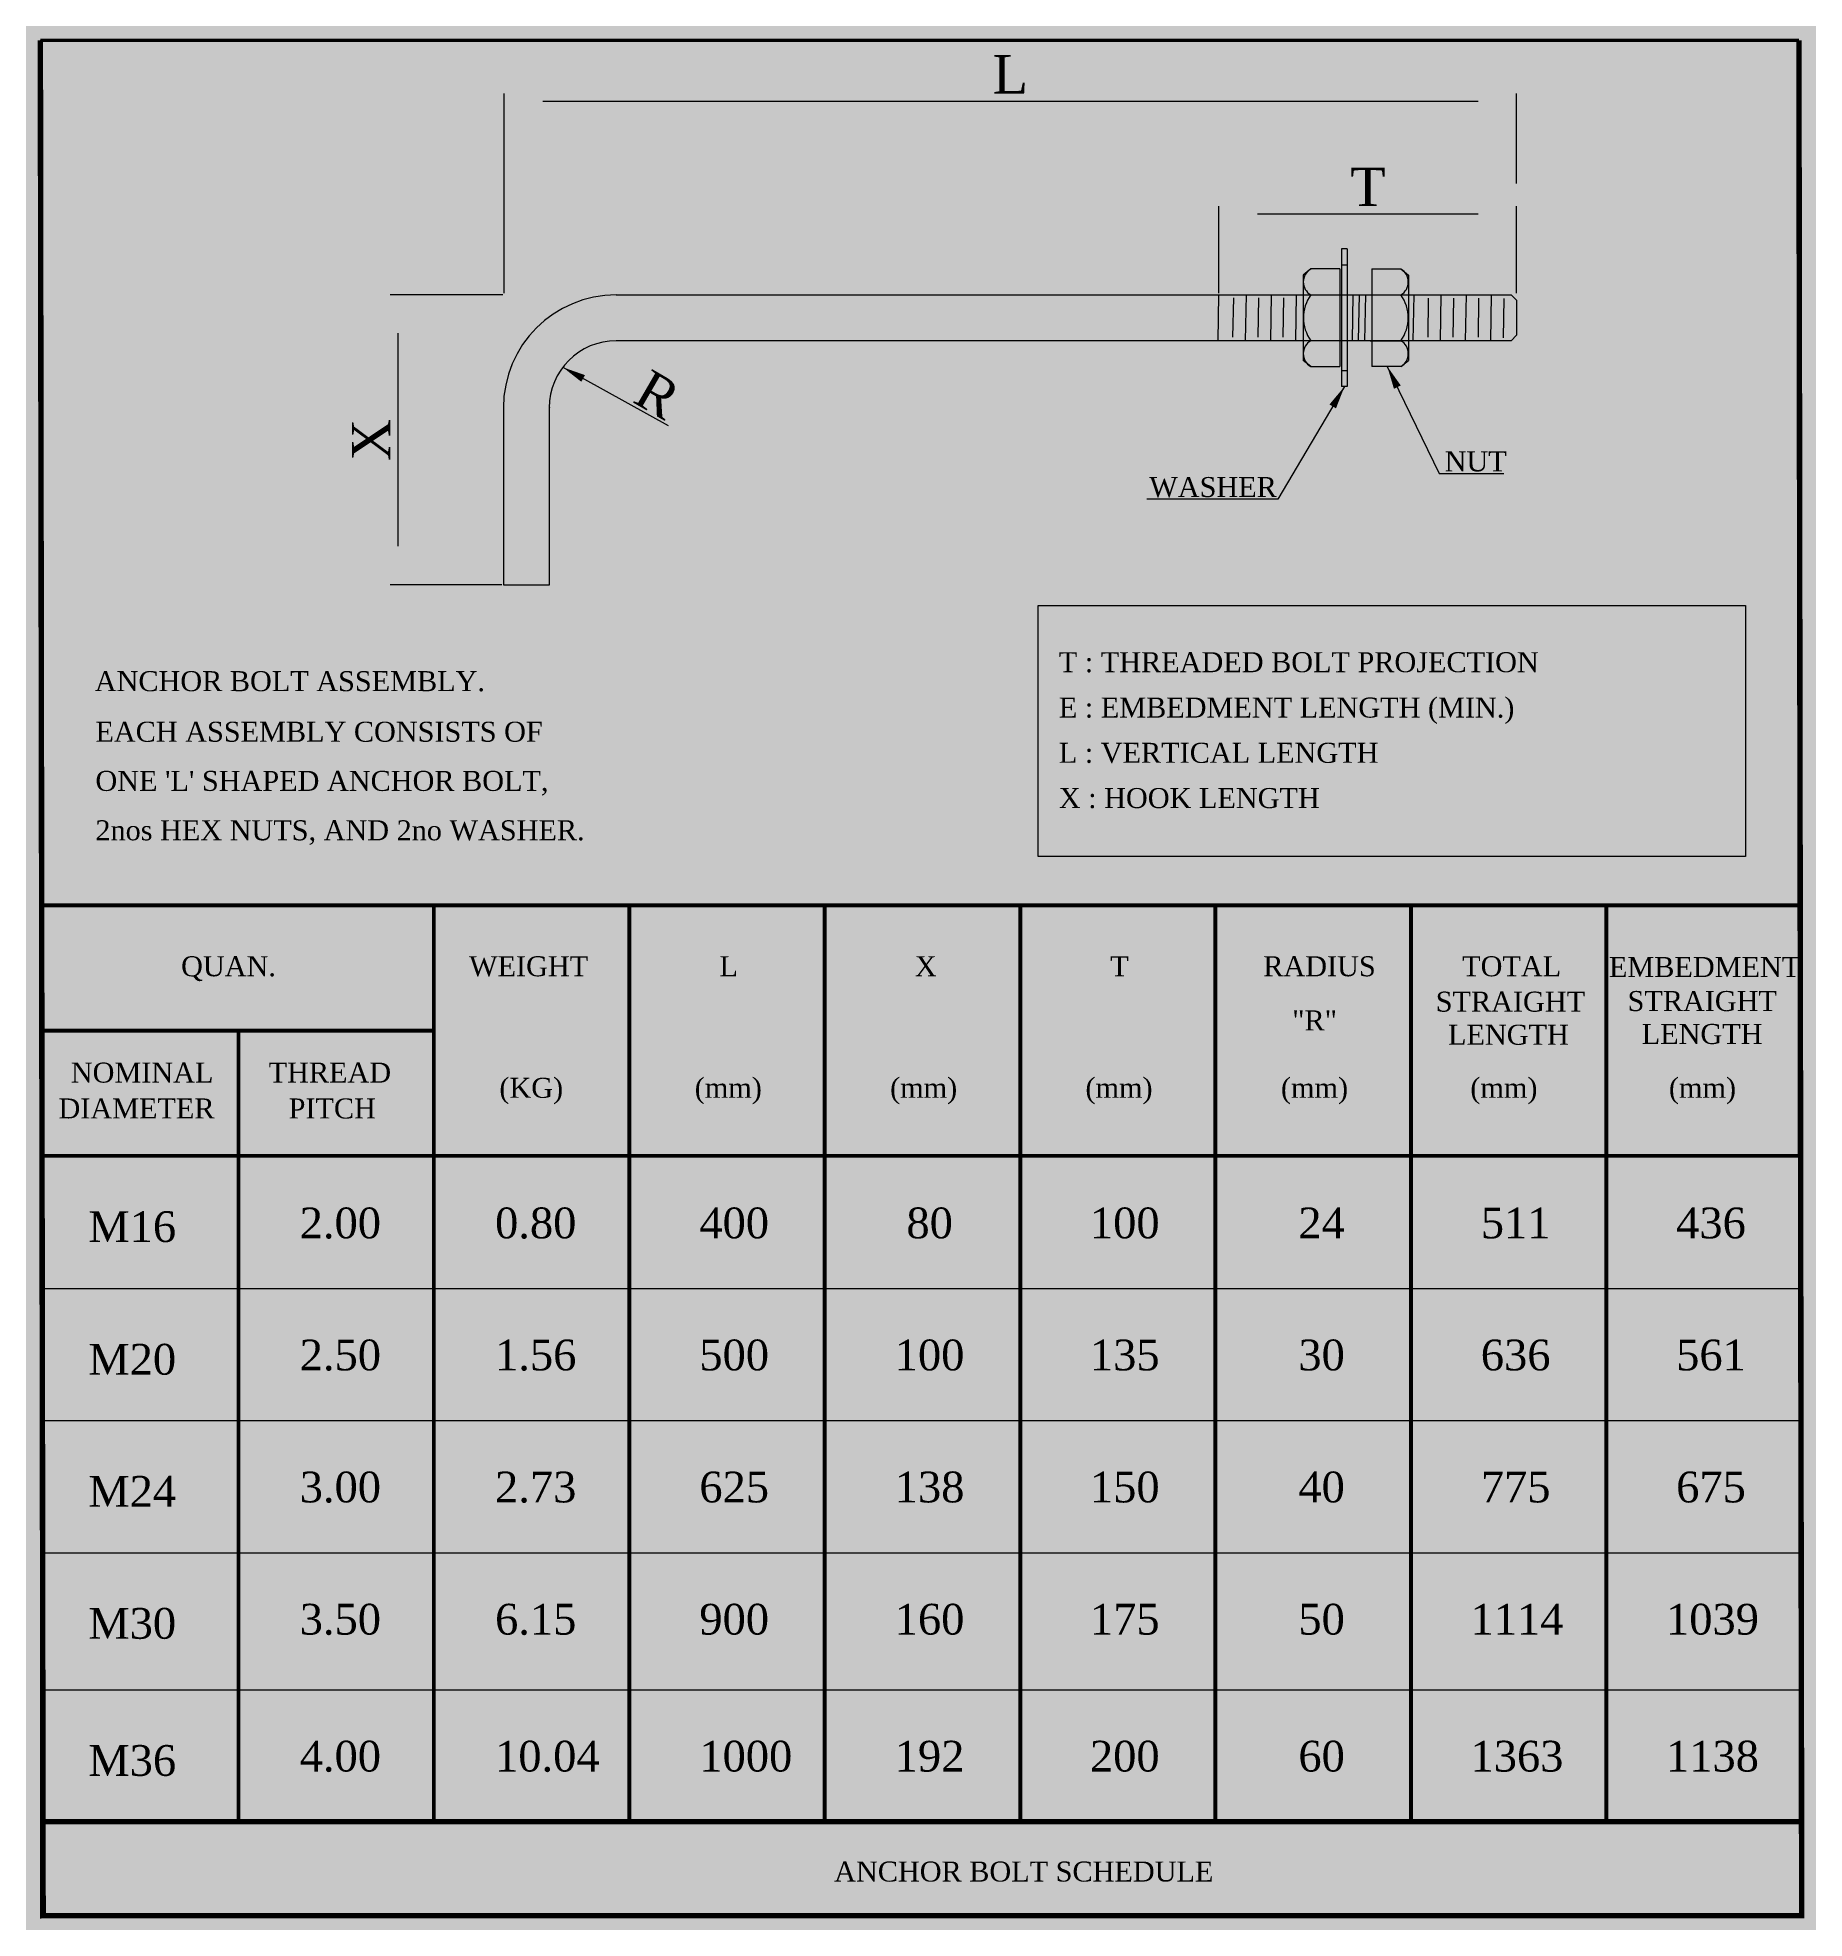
# Model space of a CAD drawing. Header units: millimetres. Extents: x 0 to 13151789, y -1482478 to 0.
# Drawn here: x 12759995 to 12761143, y -1278461 to -1277238 of the extents above; entities that cross this region are included whole.
import ezdxf
from ezdxf.enums import TextEntityAlignment as Align

# ---------------------------------------------------------------- set-up
doc = ezdxf.new("R2010")
doc.units = ezdxf.units.MM
doc.header["$LTSCALE"] = 0.4
doc.header["$MEASUREMENT"] = 0
doc.header["$PDMODE"] = 66
doc.layers.get('0').update_dxf_attribs({"lineweight": 0})
doc.layers.get('Defpoints').update_dxf_attribs({"lineweight": 0})
for name, color, linetype, lineweight in [('COLUM HATCH', 7, 'Continuous', 0), ('Dimensions', 50, 'Continuous', 0), ('MISCEL', 7, 'Continuous', 0), ('TEXT', 7, 'Continuous', 0), ('Text Small', 7, 'Continuous', 0)]:
    doc.layers.add(name, color=color, linetype=linetype, lineweight=lineweight)
doc.styles.get("Standard").update_dxf_attribs({"font": ''})
doc.styles.add('TNROMAN', font='times.ttf')
doc.styles.get('Standard').set_extended_font_data('JasmineUPC')
doc.dimstyles.new('Standard-200', dxfattribs={"dimtxt": 200, "dimasz": 200, "dimexe": 75, "dimexo": 25, "dimgap": 100, "dimtad": 1, "dimdec": 0, "dimzin": 0, "dimdsep": 46, "dimtxsty": 'Standard', "dimcen": 0.09, "dimclrd": 256, "dimclrt": 256, "dimadec": 0, "dimazin": 0, "dimtfac": 1, "dimtdec": 0, "dimtmove": 0, "dimatfit": 3, "dimfxl": 1, "dimtolj": 1, "dimtzin": 0, "dimlwd": 9, "dimlwe": 9, "dimarcsym": 0})
doc.dimstyles.new('Standard-225', dxfattribs={"dimtxt": 300, "dimasz": 200, "dimexe": 125, "dimexo": 350, "dimgap": 150, "dimtad": 1, "dimdec": 0, "dimzin": 0, "dimdsep": 46, "dimtxsty": 'Standard', "dimcen": 0.09, "dimclrd": 256, "dimclrt": 256, "dimadec": 0, "dimazin": 0, "dimtfac": 1, "dimtdec": 0, "dimtmove": 1, "dimatfit": 3, "dimfxl": 1, "dimtolj": 1, "dimtzin": 0, "dimlwd": 9, "dimlwe": 9, "dimarcsym": 0})

msp = doc.modelspace()

# ---------------------------------------------------------------- texts
at = {"layer": 'Dimensions', "lineweight": 0, "insert": (12760393.2, -1277453.3), "char_height": 25, "width": 27.65, "attachment_point": 1, "rotation": 329.9073, "style": 'TNROMAN'}
msp.add_mtext('\\A1;{\\C5;R}', dxfattribs=at)
at = {"layer": 'TEXT', "lineweight": 0, "style": 'TNROMAN'}
for s, height, p in [('T : THREADED BOLT PROJECTION', 13, (12760658.6, -1277650.8)), ('E : EMBEDMENT LENGTH (MIN.)', 13, (12760658.6, -1277680.3)), ('L : VERTICAL LENGTH', 13, (12760658.6, -1277709.7)), ('X : HOOK LENGTH', 13, (12760658.6, -1277739.1)), ('QUAN.', 13, (12760088, -1277848.4)), ('WEIGHT', 13, (12760275.2, -1277848.4)), ('L', 13, (12760438, -1277848.4)), ('X', 13, (12760565, -1277848.4)), ('T', 13, (12760692, -1277848.4)), ('RADIUS', 13, (12760791.5, -1277848.4)), ('TOTAL', 13, (12760920.8, -1277848.4)), ('EMBEDMENT', 13, (12761016.2, -1277848.9)), ('STRAIGHT', 13, (12760903.6, -1277871.4)), ('STRAIGHT', 13, (12761028.3, -1277871)), ('"R"', 13, (12760810.3, -1277883.6)), ('LENGTH', 13, (12760911.6, -1277892.9)), ('LENGTH', 13, (12761037.5, -1277892.4)), ('NOMINAL', 13, (12760016.3, -1277917.5)), ('THREAD', 13, (12760144.9, -1277917.5)), ('(KG)', 13, (12760294.9, -1277927.4)), ('(mm)', 13, (12760421.9, -1277927.4)), ('(mm)', 13, (12760548.9, -1277927.4)), ('(mm)', 13, (12760675.9, -1277927.4)), ('(mm)', 13, (12760803, -1277927.4)), ('(mm)', 13, (12760926.1, -1277927.4)), ('(mm)', 13, (12761055.2, -1277927.4)), ('DIAMETER', 13, (12760008.3, -1277940.8)), ('PITCH', 13, (12760157.9, -1277940.8)), ('2.00', 20, (12760165.1, -1278018.7)), ('0.80', 20, (12760292.1, -1278018.7)), ('400', 20, (12760424.9, -1278018.7)), ('80', 20, (12760559.5, -1278018.7)), ('100', 20, (12760678.8, -1278018.7)), ('24', 20, (12760814.3, -1278018.7)), ('511', 20, (12760932.9, -1278018.7)), ('436', 20, (12761059.9, -1278018.7)), ('M16', 20, (12760027.7, -1278021.1)), ('2.50', 20, (12760165.1, -1278104.5)), ('1.56', 20, (12760292.1, -1278104.5)), ('500', 20, (12760424.9, -1278104.5)), ('100', 20, (12760551.9, -1278104.5)), ('135', 20, (12760678.8, -1278104.5)), ('30', 20, (12760814.3, -1278104.5)), ('636', 20, (12760932.9, -1278104.5)), ('561', 20, (12761059.9, -1278104.5)), ('M20', 20, (12760027.7, -1278107.3)), ('3.00', 20, (12760165.1, -1278190.3)), ('2.73', 20, (12760292.1, -1278190.3)), ('625', 20, (12760424.9, -1278190.3)), ('138', 20, (12760551.9, -1278190.3)), ('150', 20, (12760678.8, -1278190.3)), ('40', 20, (12760814.3, -1278190.3)), ('775', 20, (12760932.9, -1278190.3)), ('675', 20, (12761059.9, -1278190.3)), ('M24', 20, (12760027.7, -1278193.1)), ('3.50', 20, (12760165.1, -1278276.2)), ('6.15', 20, (12760292.1, -1278276.2)), ('900', 20, (12760424.9, -1278276.2)), ('160', 20, (12760551.9, -1278276.2)), ('175', 20, (12760678.8, -1278276.2)), ('50', 20, (12760814.3, -1278276.2)), ('1114', 20, (12760926.2, -1278276.2)), ('1039', 20, (12761053.3, -1278276.2)), ('M30', 20, (12760027.7, -1278278.9)), ('M36', 20, (12760027.7, -1278368)), ('4.00', 20, (12760165.1, -1278365.2)), ('10.04', 20, (12760292.1, -1278365.2)), ('1000', 20, (12760424.9, -1278365.2)), ('192', 20, (12760551.9, -1278365.2)), ('200', 20, (12760678.8, -1278365.2)), ('60', 20, (12760814.3, -1278365.2)), ('1363', 20, (12760926.2, -1278365.2)), ('1138', 20, (12761053.3, -1278365.2))]:
    msp.add_text(s, height=height, dxfattribs=at).set_placement(p)
for s, p in [('ANCHOR BOLT ASSEMBLY.', (12760158.7, -1277656.7)), ('ANCHOR BOLT SCHEDULE', (12760635.8, -1278430.2))]:
    msp.add_text(s, height=13, dxfattribs=at).set_placement(p, align=Align.MIDDLE)
at = {"layer": 'TEXT', "lineweight": 0, "char_height": 13, "attachment_point": 7, "style": 'TNROMAN'}
for s, insert in [('NUT', (12760909.4, -1277520.5)), ('WASHER', (12760717.4, -1277537.3)), ('EACH ASSEMBLY CONSISTS OF', (12760032.3, -1277696.2)), ("ONE 'L' SHAPED ANCHOR BOLT, ", (12760032.3, -1277731)), ('2nos HEX NUTS, AND 2no WASHER.', (12760032.3, -1277763.1))]:
    msp.add_mtext(s, dxfattribs=dict(at, insert=insert))

# ---------------------------------------------------------------- blocks, each defined once
blk = doc.blocks.new('*D226')
at = {"layer": 'Defpoints', "color": 0, "lineweight": 0, "transparency": 16777216}
for p in [(12760956.2, -1277279.8), (12760956.2, -1277334.3), (12760298.1, -1277405.6)]:
    blk.add_point(p, dxfattribs=at)
at = {"layer": 'Dimensions', "color": 0, "lineweight": 9, "transparency": 16777216}
for p, q in [((12760298.1, -1277404.6), (12760298.1, -1277274.8)), ((12760956.2, -1277333.3), (12760956.2, -1277274.8))]:
    blk.add_line(p, q, dxfattribs=at)
at = {"layer": 'Dimensions', "lineweight": 9, "transparency": 16777216}
blk.add_line((12760323.1, -1277279.8), (12760931.2, -1277279.8), dxfattribs=at)
at = {"layer": 'Dimensions', "lineweight": 0, "transparency": 16777216}
for points in [[(12760323.1, -1277275.6), (12760323.1, -1277284), (12760298.1, -1277279.8)], [(12760931.2, -1277275.6), (12760931.2, -1277284), (12760956.2, -1277279.8)]]:
    blk.add_solid(points, dxfattribs=at)
at = {"layer": 'Dimensions', "lineweight": 0, "transparency": 16777216, "insert": (12760627.1, -1277262.3), "char_height": 25, "attachment_point": 5, "style": 'TNROMAN'}
blk.add_mtext('\\A1;L', dxfattribs=at)
blk = doc.blocks.new('*D227')
at = {"layer": 'Defpoints', "color": 0, "lineweight": 0, "transparency": 16777216}
for p in [(12760956.2, -1277352.9), (12760762.7, -1277405.5), (12760956.2, -1277405.5)]:
    blk.add_point(p, dxfattribs=at)
at = {"layer": 'Dimensions', "color": 0, "lineweight": 9, "transparency": 16777216}
for p, q in [((12760762.7, -1277404.5), (12760762.7, -1277347.9)), ((12760956.2, -1277404.5), (12760956.2, -1277347.9))]:
    blk.add_line(p, q, dxfattribs=at)
at = {"layer": 'Dimensions', "lineweight": 9, "transparency": 16777216}
blk.add_line((12760787.7, -1277352.9), (12760931.2, -1277352.9), dxfattribs=at)
at = {"layer": 'Dimensions', "lineweight": 0, "transparency": 16777216}
for points in [[(12760787.7, -1277348.8), (12760787.7, -1277357.1), (12760762.7, -1277352.9)], [(12760931.2, -1277348.8), (12760931.2, -1277357.1), (12760956.2, -1277352.9)]]:
    blk.add_solid(points, dxfattribs=at)
at = {"layer": 'Dimensions', "lineweight": 0, "transparency": 16777216, "insert": (12760859.5, -1277335.4), "char_height": 25, "attachment_point": 5, "style": 'TNROMAN'}
blk.add_mtext('\\A1;T', dxfattribs=at)
blk = doc.blocks.new('*D228')
at = {"layer": 'Defpoints', "color": 0, "lineweight": 0, "transparency": 16777216}
for p in [(12760229, -1277405.6), (12760298.1, -1277405.6), (12760297.6, -1277594)]:
    blk.add_point(p, dxfattribs=at)
at = {"layer": 'Dimensions', "color": 0, "lineweight": 9, "transparency": 16777216}
for p, q in [((12760297.1, -1277405.6), (12760224, -1277405.6)), ((12760296.6, -1277594), (12760224, -1277594))]:
    blk.add_line(p, q, dxfattribs=at)
at = {"layer": 'Dimensions', "lineweight": 9, "transparency": 16777216}
blk.add_line((12760229, -1277569), (12760229, -1277430.6), dxfattribs=at)
at = {"layer": 'Dimensions', "lineweight": 0, "transparency": 16777216}
for points in [[(12760224.8, -1277430.6), (12760233.1, -1277430.6), (12760229, -1277405.6)], [(12760224.8, -1277569), (12760233.1, -1277569), (12760229, -1277594)]]:
    blk.add_solid(points, dxfattribs=at)
at = {"layer": 'Dimensions', "lineweight": 0, "transparency": 16777216, "insert": (12760211.5, -1277499.8), "char_height": 25, "attachment_point": 5, "rotation": 90, "style": 'TNROMAN'}
blk.add_mtext('\\A1;X', dxfattribs=at)

# ---------------------------------------------------------------- dimensions: what is measured, and where the dimension line sits
at = {"layer": 'Dimensions', "lineweight": 0}
for base, p1, p2, text, picture, middle in [((12760956.2, -1277279.8), (12760298.1, -1277405.6), (12760956.2, -1277334.3), 'L', '*D226', (12760627.1, -1277262.3)), ((12760956.2, -1277352.9), (12760762.7, -1277405.5), (12760956.2, -1277405.5), 'T', '*D227', (12760859.5, -1277335.4))]:
    dim = msp.add_linear_dim(base=base, p1=p1, p2=p2, text=text, dimstyle='Standard-225', override={"dimtxt": 25, "dimasz": 25, "dimexe": 5, "dimexo": 1, "dimgap": 5, "dimtxsty": 'TNROMAN'}, dxfattribs=at)
    dim.commit()
    dim.dimension.update_dxf_attribs({"geometry": picture, "text_midpoint": middle})
dim = msp.add_linear_dim(base=(12760229, -1277405.6), p1=(12760297.6, -1277594), p2=(12760298.1, -1277405.6), angle=90, text='X', dimstyle='Standard-225', override={"dimtxt": 25, "dimasz": 25, "dimexe": 5, "dimexo": 1, "dimgap": 5, "dimtxsty": 'TNROMAN'}, dxfattribs=at)
dim.commit()
dim.dimension.update_dxf_attribs({"geometry": '*D228', "text_midpoint": (12760211.5, -1277499.8)})

# ---------------------------------------------------------------- hatches: boundary and pattern name
at = {"layer": 'COLUM HATCH', "lineweight": 0}
h = msp.add_hatch(dxfattribs=at)
h.set_pattern_fill('ANSI31', color=256)
h.set_pattern_definition([(45, (5159118.71265, -1962668.04124), (-0.0883883476483, 0.0883883476483), [])])
h.paths.add_polyline_path([(12770692.2, -1312134.2, -0.520567), (12770692.2, -1312665.9, -0.520567), (12770692.2, -1313197.7, -0.520567), (12770692.2, -1313729.5, -0.520567), (12770692.2, -1314261.3, -0.520567), (12770692.2, -1314793.1, -0.520567), (12770692.2, -1315324.8, -0.520567), (12770692.2, -1315856.6, -0.520567), (12770692.2, -1316388.4, -0.520567), (12770692.2, -1316920.2, -0.520567), (12770692.2, -1317452, -0.520567), (12770507.2, -1317843.4, -0.520567), (12769995.1, -1317986.9, -0.520567), (12769483.1, -1318130.5, -0.520567), (12768971, -1318274, -0.520567), (12768459, -1318417.5, -0.520567), (12767946.9, -1318561, -0.520567), (12767434.9, -1318704.6, -0.520567), (12766922.8, -1318848.1, -0.520567), (12766410.8, -1318991.6, -0.520567), (12765898.8, -1319135.1, -0.520567), (12765386.7, -1319278.6, -0.520567), (12765356.9, -1318786.2, -0.520567), (12765356.9, -1318254.4, -0.520567), (12765356.9, -1317722.6, -0.520567), (12765356.9, -1317190.8, -0.520567), (12765356.9, -1316659, -0.520567), (12765356.9, -1316127.3, -0.520567), (12765356.9, -1315595.5, -0.520567), (12765356.9, -1315063.7, -0.520567), (12765356.9, -1314531.9, -0.520567), (12765356.9, -1314000.1, -0.520567), (12765356.9, -1313468.4, -0.520567), (12765356.9, -1312936.6, -0.520567), (12765356.9, -1312404.8, -0.520567), (12765356.9, -1311873, -0.520567), (12765356.9, -1311341.2, -0.520567), (12765356.9, -1310809.5, -0.520567), (12765356.9, -1310277.7, -0.520567), (12765356.9, -1309745.9, -0.520567), (12765356.9, -1309214.1, -0.520567), (12765635.6, -1309214.1, -0.520567), (12766167.3, -1309214.1, -0.520567), (12766699.1, -1309214.1, -0.520567), (12767230.9, -1309214.1, -0.520567), (12767762.7, -1309214.1, -0.520567), (12768294.5, -1309214.1, -0.520567), (12768826.2, -1309214.1, -0.520567), (12769358, -1309214.1, -0.153013), (12769511.8, -1309095.7, -0.096719), (12769597.4, -1309006.9, -0.520567), (12770123.9, -1309006.9, -0.520567), (12770761.2, -1309006.9, -0.520567), (12771396.3, -1309006.9, -0.520567), (12771974.5, -1309006.9, -0.520567), (12772510.4, -1309006.9, -0.520567), (12772941, -1309006.9, -0.520567), (12773548.6, -1309006.9, -0.520567), (12773886.3, -1309006.9, -0.520567), (12774457.3, -1309006.9, -0.520567), (12774971, -1309006.9, -0.520567), (12775579.1, -1309006.9, -0.520567), (12776084.8, -1309006.9, -0.520567), (12776509.3, -1309006.9, -0.520567), (12777113.5, -1309006.9, -0.520567), (12777488.5, -1309006.9, -0.520567), (12777906.2, -1309006.9, -0.520567), (12778530, -1309006.9, -0.520567), (12778898.8, -1309006.9, -0.520567), (12779285.6, -1309006.9, -0.520567), (12779799.7, -1309006.9, -0.520567), (12780233.2, -1309006.9, -0.520567), (12780722.6, -1309006.9, -0.520567), (12781270.9, -1309006.9, -0.520567), (12781701.5, -1309006.9, -0.520567), (12782345.3, -1309006.9, -0.520567), (12782954.9, -1309006.9, -0.520567), (12783316, -1309006.9, -0.520567), (12783799.5, -1309006.9, -0.520567), (12784139.7, -1309006.9, -0.520567), (12784536, -1309006.9, -0.520567), (12785147.9, -1309006.9, -0.520567), (12785685.2, -1309006.9, -0.520567), (12786118.2, -1309006.9, -0.520567), (12786579.7, -1309006.9, -0.520567), (12787019.4, -1309006.9, -0.520567), (12787432, -1309006.9, -0.520567), (12787995.2, -1309006.9, -0.520567), (12788374.5, -1309006.9, -0.520567), (12788857.6, -1309006.9, -0.520567), (12789348.2, -1309006.9, -0.520567), (12789846.7, -1309006.9, -0.520567), (12790386.5, -1309006.9, -0.520567), (12791024.1, -1309006.9, -0.520567), (12791358.5, -1309006.9, -0.520567), (12791992.8, -1309006.9, -0.520567), (12792406.2, -1309006.9, -0.520567), (12792859.1, -1309006.9, -0.520567), (12793514, -1309006.9, -0.520567), (12793894.1, -1309006.9, -0.520567), (12794523.4, -1309006.9, -0.520567), (12794895, -1309006.9, -0.520567), (12795334.1, -1309006.9, -0.520567), (12795714.5, -1309006.9, -0.520567), (12796159.2, -1309006.9, -0.520567), (12796661.6, -1309006.9, -0.520567), (12797229, -1309006.9, -0.520567), (12797580.1, -1309006.9, -0.520567), (12797920, -1309006.9, -0.520567), (12798384, -1309006.9, -0.520567), (12798791.2, -1309006.9, -0.520567), (12799269.8, -1309006.9, -0.520567), (12799919.8, -1309006.9, -0.520567), (12800580.4, -1309006.9, -0.520567), (12800954.5, -1309006.9, -0.520567), (12801450.9, -1309006.9, -0.520567), (12802086.8, -1309006.9, -0.520567), (12802608.6, -1309006.9, -0.520567), (12803224.4, -1309006.9, -0.520567), (12803612.4, -1309006.9, -0.520567), (12804182.5, -1309006.9, -0.520567), (12804587.4, -1309006.9, -0.520567), (12805062.1, -1309006.9, -0.520567), (12805558.5, -1309006.9, -0.520567), (12806133.3, -1309006.9, -0.520567), (12806490.3, -1309006.9, -0.520567), (12807044.3, -1309006.9, -0.520567), (12807699.4, -1309006.9, -0.520567), (12808152.6, -1309006.9, -0.520567), (12808587.7, -1309006.9, -0.520567), (12808962.4, -1309006.9, -0.520567), (12809417.2, -1309006.9, -0.520567), (12810004.1, -1309006.9, -0.520567), (12810453, -1309006.9, -0.520567), (12810900.3, -1309006.9, -0.520567), (12811487.2, -1309031.9, -0.520567), (12811542.7, -1309474.8, -0.520567), (12811542.7, -1309965, -0.520567), (12811542.7, -1310379.6, -0.520567), (12811542.7, -1310812.6, -0.520567), (12811533.3, -1311435.9, -0.520567), (12811089.3, -1311466.8, -0.520567), (12810667.4, -1311466.8, -0.520567), (12810320.1, -1311466.8, -0.520567), (12809839.4, -1311466.8, -0.520567), (12809299.6, -1311466.8, -0.520567), (12808928.6, -1311466.8, -0.520567), (12808567.8, -1311466.8, -0.520567), (12808013, -1311466.8, -0.520567), (12807624, -1311466.8, -0.520567), (12807077.9, -1311466.8, -0.520567), (12806437.2, -1311466.8, -0.520567), (12805783, -1311466.8, -0.520567), (12805432.7, -1311466.8, -0.520567), (12804829.7, -1311466.8, -0.520567), (12804174.9, -1311466.8, -0.520567), (12803836.3, -1311466.8, -0.520567), (12803226.6, -1311466.8, -0.520567), (12802815.4, -1311466.8, -0.520567), (12802216.5, -1311466.8, -0.520567), (12801557.8, -1311466.8, -0.520567), (12801131.3, -1311466.8, -0.520567), (12800727.9, -1311466.8, -0.520567), (12800183.1, -1311466.8, -0.520567), (12799646.1, -1311466.8, -0.520567), (12799264.8, -1311466.8, -0.520567), (12798674.9, -1311466.8, -0.520567), (12798087.1, -1311466.8, -0.520567), (12797715.3, -1311466.8, -0.520567), (12797054.2, -1311466.8, -0.520567), (12796493.1, -1311466.8, -0.520567), (12796050.1, -1311466.8, -0.520567), (12795447.8, -1311466.8, -0.520567), (12794869.1, -1311466.8, -0.520567), (12794235.3, -1311466.8, -0.520567), (12793796.7, -1311466.8, -0.520567), (12793322.4, -1311466.8, -0.520567), (12792962.7, -1311466.8, -0.520567), (12792499.2, -1311466.8, -0.520567), (12792145.8, -1311466.8, -0.520567), (12791731.2, -1311466.8, -0.520567), (12791338.8, -1311466.8, -0.520567), (12790724.5, -1311466.8, -0.520567), (12790345.5, -1311466.8, -0.520567), (12789761.1, -1311466.8, -0.520567), (12789120.5, -1311466.8, -0.520567), (12788713.1, -1311466.8, -0.520567), (12788055.6, -1311466.8, -0.520567), (12787702.2, -1311466.8, -0.520567), (12787286.2, -1311466.8, -0.520567), (12786748.1, -1311466.8, -0.520567), (12786409.6, -1311466.8, -0.520567), (12785809.5, -1311466.8, -0.520567), (12785267, -1311466.8, -0.520567), (12784814.7, -1311466.8, -0.520567), (12784207.1, -1311466.8, -0.520567), (12783630, -1311466.8, -0.520567), (12783188.1, -1311466.8, -0.520567), (12782551, -1311466.8, -0.520567), (12781920.9, -1311466.8, -0.520567), (12781337.7, -1311466.8, -0.520567), (12780829.9, -1311466.8, -0.520567), (12780348.1, -1311466.8, -0.520567), (12779819.5, -1311466.8, -0.520567), (12779307.7, -1311466.8, -0.520567), (12778676.5, -1311466.8, -0.520567), (12778142.3, -1311466.8, -0.520567), (12777803.4, -1311466.8, -0.520567), (12777284.5, -1311466.8, -0.520567), (12776710.2, -1311466.8, -0.520567), (12776237.9, -1311466.8, -0.520567), (12775843.1, -1311466.8, -0.520567), (12775295.6, -1311466.8, -0.520567), (12774902.1, -1311466.8, -0.520567), (12774285.3, -1311466.8, -0.520567), (12773864.7, -1311466.8, -0.520567), (12773248.7, -1311466.8, -0.520567), (12772641.3, -1311466.8, -0.520567), (12772002.9, -1311466.8, -0.520567), (12771554.2, -1311466.8, -0.520567), (12770944.4, -1311466.8, -0.181591), (12770717.6, -1311622.1, -0.489466)], flags=16)
h.paths.add_polyline_path([(12770267.3, -1309991), (12769907.3, -1309991), (12769907.3, -1309621), (12770267.3, -1309621)], flags=0)
h.paths.add_polyline_path([(12770262.3, -1309982), (12769912.3, -1309982), (12769912.3, -1309966), (12770081.3, -1309966), (12770081.3, -1309646), (12769912.3, -1309646), (12769912.3, -1309630), (12770262.3, -1309630), (12770262.3, -1309646), (12770093.3, -1309646), (12770093.3, -1309966), (12770262.3, -1309966)], flags=0)
h.paths.add_polyline_path([(12774967.3, -1309991), (12774967.3, -1309621), (12775327.3, -1309621), (12775327.3, -1309991)], flags=0)
h.paths.add_polyline_path([(12774972.3, -1309982), (12774972.3, -1309966), (12775141.3, -1309966), (12775141.3, -1309646), (12774972.3, -1309646), (12774972.3, -1309630), (12775322.3, -1309630), (12775322.3, -1309646), (12775153.3, -1309646), (12775153.3, -1309966), (12775322.3, -1309966), (12775322.3, -1309982)], flags=0)
h.paths.add_polyline_path([(12769905.5, -1314404.7), (12769905.5, -1314654.7), (12769805.5, -1314654.7), (12769805.5, -1314629.7), (12769805.5, -1314429.7), (12769805.5, -1314404.7)], flags=0)
h.paths.add_polyline_path([(12770191.3, -1317395.7), (12770191.3, -1317605.7), (12769979.3, -1317605.7), (12769979.3, -1317395.7)], flags=0)
h.paths.add_polyline_path([(12769997.3, -1317506.7), (12769997.3, -1317550.7), (12770035.3, -1317550.7), (12770035.3, -1317506.7)], flags=0)
h.paths.add_polyline_path([(12765857.3, -1309991), (12765497.3, -1309991), (12765497.3, -1309621), (12765857.3, -1309621)], flags=0)
h.paths.add_polyline_path([(12765852.3, -1309982), (12765502.3, -1309982), (12765502.3, -1309966), (12765671.3, -1309966), (12765671.3, -1309646), (12765502.3, -1309646), (12765502.3, -1309630), (12765852.3, -1309630), (12765852.3, -1309646), (12765683.3, -1309646), (12765683.3, -1309966), (12765852.3, -1309966)], flags=0)
h.paths.add_polyline_path([(12779692.3, -1309991), (12779692.3, -1309621), (12780052.3, -1309621), (12780052.3, -1309991)], flags=0)
h.paths.add_polyline_path([(12779697.3, -1309982), (12779697.3, -1309966), (12779866.3, -1309966), (12779866.3, -1309646), (12779697.3, -1309646), (12779697.3, -1309630), (12780047.3, -1309630), (12780047.3, -1309646), (12779878.3, -1309646), (12779878.3, -1309966), (12780047.3, -1309966), (12780047.3, -1309982)], flags=0)
h.paths.add_polyline_path([(12765857.3, -1318665), (12765857.3, -1319035), (12765497.3, -1319035), (12765497.3, -1318665)], flags=0)
h.paths.add_polyline_path([(12765852.3, -1318674), (12765852.3, -1318690), (12765683.3, -1318690), (12765683.3, -1319010), (12765852.3, -1319010), (12765852.3, -1319026), (12765502.3, -1319026), (12765502.3, -1319010), (12765671.3, -1319010), (12765671.3, -1318690), (12765502.3, -1318690), (12765502.3, -1318674)], flags=0)
h.paths.add_polyline_path([(12784417.3, -1309991), (12784417.3, -1309621), (12784777.3, -1309621), (12784777.3, -1309991)], flags=0)
h.paths.add_polyline_path([(12784422.3, -1309982), (12784422.3, -1309966), (12784591.3, -1309966), (12784591.3, -1309646), (12784422.3, -1309646), (12784422.3, -1309630), (12784772.3, -1309630), (12784772.3, -1309646), (12784603.3, -1309646), (12784603.3, -1309966), (12784772.3, -1309966), (12784772.3, -1309982)], flags=0)
h.paths.add_polyline_path([(12789142.3, -1309991), (12789142.3, -1309621), (12789502.3, -1309621), (12789502.3, -1309991)], flags=0)
h.paths.add_polyline_path([(12789147.3, -1309982), (12789147.3, -1309966), (12789316.3, -1309966), (12789316.3, -1309646), (12789147.3, -1309646), (12789147.3, -1309630), (12789497.3, -1309630), (12789497.3, -1309646), (12789328.3, -1309646), (12789328.3, -1309966), (12789497.3, -1309966), (12789497.3, -1309982)], flags=0)
h.paths.add_polyline_path([(12793867.3, -1309991), (12793867.3, -1309621), (12794227.3, -1309621), (12794227.3, -1309991)], flags=0)
h.paths.add_polyline_path([(12793872.3, -1309982), (12793872.3, -1309966), (12794041.3, -1309966), (12794041.3, -1309646), (12793872.3, -1309646), (12793872.3, -1309630), (12794222.3, -1309630), (12794222.3, -1309646), (12794053.3, -1309646), (12794053.3, -1309966), (12794222.3, -1309966), (12794222.3, -1309982)], flags=0)
h.paths.add_polyline_path([(12798592.3, -1309991), (12798592.3, -1309621), (12798952.3, -1309621), (12798952.3, -1309991)], flags=0)
h.paths.add_polyline_path([(12798597.3, -1309982), (12798597.3, -1309966), (12798766.3, -1309966), (12798766.3, -1309646), (12798597.3, -1309646), (12798597.3, -1309630), (12798947.3, -1309630), (12798947.3, -1309646), (12798778.3, -1309646), (12798778.3, -1309966), (12798947.3, -1309966), (12798947.3, -1309982)], flags=0)
h.paths.add_polyline_path([(12803187.3, -1309991), (12803187.3, -1309621), (12803547.3, -1309621), (12803547.3, -1309991)], flags=0)
h.paths.add_polyline_path([(12803192.3, -1309982), (12803192.3, -1309966), (12803361.3, -1309966), (12803361.3, -1309646), (12803192.3, -1309646), (12803192.3, -1309630), (12803542.3, -1309630), (12803542.3, -1309646), (12803373.3, -1309646), (12803373.3, -1309966), (12803542.3, -1309966), (12803542.3, -1309982)], flags=0)
h.paths.add_polyline_path([(12807634.5, -1311020.7), (12807634.5, -1310810.7), (12807846.5, -1310810.7), (12807846.5, -1311020.7)], flags=0)
h.paths.add_polyline_path([(12807638.5, -1311015.7), (12807638.5, -1310815.7), (12807652.5, -1310815.7), (12807652.5, -1310909.7), (12807826.5, -1310909.7), (12807826.5, -1310815.7), (12807840.5, -1310815.7), (12807840.5, -1311015.7), (12807826.5, -1311015.7), (12807826.5, -1310921.7), (12807652.5, -1310921.7), (12807652.5, -1311015.7)], flags=0)
h.paths.add_polyline_path([(12807634.5, -1309850.7), (12807634.5, -1309640.7), (12807846.5, -1309640.7), (12807846.5, -1309850.7)], flags=0)
h.paths.add_polyline_path([(12807638.5, -1309845.7), (12807638.5, -1309645.7), (12807652.5, -1309645.7), (12807652.5, -1309739.7), (12807826.5, -1309739.7), (12807826.5, -1309645.7), (12807840.5, -1309645.7), (12807840.5, -1309845.7), (12807826.5, -1309845.7), (12807826.5, -1309751.7), (12807652.5, -1309751.7), (12807652.5, -1309845.7)], flags=0)
h.paths.add_polyline_path([(12810553.7, -1309720.7), (12810553.7, -1309620.7), (12810803.7, -1309620.7), (12810803.7, -1309720.7), (12810780.7, -1309720.7), (12810778.7, -1309720.7), (12810578.7, -1309720.7)], flags=0)
h.paths.add_polyline_path([(12769610.2, -1303628, -0.520567), (12769111.3, -1303628, -0.520567), (12768612.4, -1303628, -0.520567), (12768113.5, -1303628, -0.520567), (12767614.6, -1303628, -0.520567), (12767115.7, -1303628, -0.520567), (12766616.8, -1303628, -0.520567), (12766117.9, -1303628, -0.520567), (12765619, -1303628, -0.520567), (12765333.1, -1303415, -0.520567), (12765333.1, -1302916.1, -0.520567), (12765333.1, -1302417.2, -0.520567), (12765700.4, -1302417.2, -0.520567), (12766199.3, -1302417.2, -0.520567), (12766698.2, -1302417.2, -0.520567), (12767197.1, -1302417.2, -0.520567), (12767696, -1302417.2, -0.520567), (12768194.9, -1302417.2, -0.520567), (12768693.8, -1302417.2, -0.520567), (12769192.7, -1302417.2, -0.520567), (12769691.6, -1302417.2, -0.520567), (12770190.5, -1302417.2, -0.520567), (12770542.2, -1302564.4, -0.520567), (12770542.2, -1303063.3, -0.520567), (12770542.2, -1303562.2, -0.520567), (12770109.1, -1303628, -0.520567)], flags=16)
h.paths.add_polyline_path([(12708655.5, -1482477.9), (13151789.4, -1482477.9), (13151789.4, -1220994.6), (12708655.5, -1220994.6)])
h.paths.add_polyline_path([(12769837.3, -1303197), (12770082.3, -1303197), (12770082.3, -1302647), (12769837.3, -1302647), (12769837.3, -1302622), (12770262.3, -1302622), (12770262.3, -1301128), (12765502.3, -1301128), (12765502.3, -1302746), (12765852.3, -1302746), (12765852.3, -1302762), (12765683.3, -1302762), (12765683.3, -1303082), (12765852.3, -1303082), (12765852.3, -1303098), (12765502.3, -1303098), (12765502.3, -1309141.7, -0.235204), (12765635.6, -1309214.1, -0.520567), (12766167.3, -1309214.1, -0.520567), (12766699.1, -1309214.1, -0.520567), (12767230.9, -1309214.1, -0.520567), (12767762.7, -1309214.1, -0.520567), (12768294.5, -1309214.1, -0.520567), (12768826.2, -1309214.1, -0.520567), (12769358, -1309214.1, -0.153013), (12769511.8, -1309095.7, -0.096719), (12769597.4, -1309006.9, -0.520567), (12770123.9, -1309006.9, -0.120125), (12770262.3, -1308885.3), (12770262.3, -1304514), (12769902.3, -1304514), (12769902.3, -1304154), (12770262.3, -1304154), (12770262.3, -1303222), (12769837.3, -1303222)], flags=16)
h.paths.add_polyline_path([(12765731.3, -1300897.3), (12765731.3, -1292480.3), (12770023.3, -1292480.3), (12770023.3, -1300897.3)], flags=16)
h.paths.add_polyline_path([(12769911.3, -1304159), (12769927.3, -1304159), (12769927.3, -1304328), (12770247.3, -1304328), (12770247.3, -1304159), (12770263.3, -1304159), (12770263.3, -1304509), (12770247.3, -1304509), (12770247.3, -1304340), (12769927.3, -1304340), (12769927.3, -1304509), (12769911.3, -1304509)], flags=16)
h.paths.add_polyline_path([(12768144.2, -1299028.4), (12767347.7, -1299028.4), (12767347.7, -1294748.6), (12768144.2, -1294748.6)], flags=0)
h.paths.add_polyline_path([(12774971.3, -1304159), (12774987.3, -1304159), (12774987.3, -1304328), (12775307.3, -1304328), (12775307.3, -1304159), (12775323.3, -1304159), (12775323.3, -1304509), (12775307.3, -1304509), (12775307.3, -1304340), (12774987.3, -1304340), (12774987.3, -1304509), (12774971.3, -1304509)], flags=16)
h.paths.add_polyline_path([(12758648.3, -1302922), (12758267.5, -1303302.8), (12757663.2, -1303302.8), (12757282.3, -1302922), (12757663.2, -1302541.2), (12758267.5, -1302541.2)], flags=16)
h.paths.add_polyline_path([(12769785.2, -1287783.4), (12769404.3, -1287402.5), (12769785.2, -1287021.7), (12770389.5, -1287021.7), (12770770.3, -1287402.5), (12770389.5, -1287783.4)], flags=16)
h.paths.add_polyline_path([(12765979.5, -1287783.4), (12765375.2, -1287783.4), (12764994.3, -1287402.5), (12765375.2, -1287021.7), (12765979.5, -1287021.7), (12766360.3, -1287402.5)], flags=16)
h.paths.add_polyline_path([(12784970.5, -1303459, -1), (12784220.5, -1303459, -1)], flags=16)
h.paths.add_polyline_path([(12769907.3, -1318665), (12770267.3, -1318665), (12770267.3, -1319026), (12774967.3, -1319026), (12774967.3, -1318665), (12775327.3, -1318665), (12775327.3, -1319026), (12779692.3, -1319026), (12779692.3, -1318665), (12780052.3, -1318665), (12780052.3, -1319026), (12784417.3, -1319026), (12784417.3, -1318665), (12784777.3, -1318665), (12784777.3, -1319026), (12789142.3, -1319026), (12789142.3, -1318665), (12789502.3, -1318665), (12789502.3, -1319026), (12793867.3, -1319026), (12793867.3, -1318665), (12794227.3, -1318665), (12794227.3, -1319026), (12798592.3, -1319026), (12798592.3, -1318665), (12798952.3, -1318665), (12798952.3, -1319026), (12803187.3, -1319026), (12803187.3, -1318665), (12803547.3, -1318665), (12803547.3, -1319035), (12803187.3, -1319035), (12798952.3, -1319034), (12798952.3, -1319035), (12798592.3, -1319035), (12794227.3, -1319033.8), (12794227.3, -1319035), (12793867.3, -1319035), (12789502.3, -1319033.6), (12789502.3, -1319035), (12789142.3, -1319035), (12784777.3, -1319033.3), (12784777.3, -1319035), (12784417.3, -1319035), (12780052.3, -1319032.9), (12780052.3, -1319035), (12779692.3, -1319035), (12775327.3, -1319032.2), (12775327.3, -1319035), (12774967.3, -1319035), (12770267.3, -1319030.5), (12770267.3, -1319035), (12769907.3, -1319035), (12765857.3, -1319026.7), (12765857.3, -1319035), (12765497.3, -1319035), (12765497.3, -1318665), (12765857.3, -1318665), (12765857.3, -1319026), (12769907.3, -1319026)], flags=16)
h.paths.add_polyline_path([(12769912.3, -1318674), (12770262.3, -1318674), (12770262.3, -1318690), (12770093.3, -1318690), (12770093.3, -1319010), (12770262.3, -1319010), (12770262.3, -1319026), (12769912.3, -1319026), (12769912.3, -1319010), (12770081.3, -1319010), (12770081.3, -1318690), (12769912.3, -1318690)], flags=0)
h.paths.add_polyline_path([(12784412.3, -1304154), (12784782.3, -1304154), (12784782.3, -1304514), (12784412.3, -1304514)], flags=16)
h.paths.add_polyline_path([(12784421.3, -1304159), (12784437.3, -1304159), (12784437.3, -1304328), (12784757.3, -1304328), (12784757.3, -1304159), (12784773.3, -1304159), (12784773.3, -1304509), (12784757.3, -1304509), (12784757.3, -1304340), (12784437.3, -1304340), (12784437.3, -1304509), (12784421.3, -1304509)], flags=0)
h.paths.add_polyline_path([(12774972.3, -1318674), (12775322.3, -1318674), (12775322.3, -1318690), (12775153.3, -1318690), (12775153.3, -1319010), (12775322.3, -1319010), (12775322.3, -1319026), (12774972.3, -1319026), (12774972.3, -1319010), (12775141.3, -1319010), (12775141.3, -1318690), (12774972.3, -1318690)], flags=0)
h.paths.add_polyline_path([(12779697.3, -1318674), (12780047.3, -1318674), (12780047.3, -1318690), (12779878.3, -1318690), (12779878.3, -1319010), (12780047.3, -1319010), (12780047.3, -1319026), (12779697.3, -1319026), (12779697.3, -1319010), (12779866.3, -1319010), (12779866.3, -1318690), (12779697.3, -1318690)], flags=0)
h.paths.add_polyline_path([(12784422.3, -1318674), (12784772.3, -1318674), (12784772.3, -1318690), (12784603.3, -1318690), (12784603.3, -1319010), (12784772.3, -1319010), (12784772.3, -1319026), (12784422.3, -1319026), (12784422.3, -1319010), (12784591.3, -1319010), (12784591.3, -1318690), (12784422.3, -1318690)], flags=0)
h.paths.add_polyline_path([(12784894.6, -1319824.7), (12785144.6, -1319824.7), (12785144.6, -1319924.7), (12785119.6, -1319924.7), (12784919.6, -1319924.7), (12784894.6, -1319924.7)], flags=16)
h.paths.add_polyline_path([(12785146.6, -1321244.7), (12785146.6, -1321144.7), (12785121.6, -1321144.7), (12785121.6, -1321144.7), (12784921.6, -1321144.7), (12784921.6, -1321144.7), (12784921.6, -1321244.7)], flags=16)
h.paths.add_polyline_path([(12794420.5, -1303459, -1), (12793670.5, -1303459, -1)], flags=16)
h.paths.add_polyline_path([(12793862.3, -1304154), (12794232.3, -1304154), (12794232.3, -1304514), (12793862.3, -1304514)], flags=16)
h.paths.add_polyline_path([(12793871.3, -1304159), (12793887.3, -1304159), (12793887.3, -1304328), (12794207.3, -1304328), (12794207.3, -1304159), (12794223.3, -1304159), (12794223.3, -1304509), (12794207.3, -1304509), (12794207.3, -1304340), (12793887.3, -1304340), (12793887.3, -1304509), (12793871.3, -1304509)], flags=0)
h.paths.add_polyline_path([(12787853.8, -1319844.7), (12788065.8, -1319844.7), (12788065.8, -1320054.7), (12787853.8, -1320054.7)], flags=16)
h.paths.add_polyline_path([(12787859.8, -1319849.7), (12787873.8, -1319849.7), (12787873.8, -1319943.7), (12788047.8, -1319943.7), (12788047.8, -1319849.7), (12788061.8, -1319849.7), (12788061.8, -1320049.7), (12788047.8, -1320049.7), (12788047.8, -1319955.7), (12787873.8, -1319955.7), (12787873.8, -1320049.7), (12787859.8, -1320049.7)], flags=0)
h.paths.add_polyline_path([(12789147.3, -1318674), (12789497.3, -1318674), (12789497.3, -1318690), (12789328.3, -1318690), (12789328.3, -1319010), (12789497.3, -1319010), (12789497.3, -1319026), (12789147.3, -1319026), (12789147.3, -1319010), (12789316.3, -1319010), (12789316.3, -1318690), (12789147.3, -1318690)], flags=0)
h.paths.add_polyline_path([(12787853.8, -1321014.7), (12788065.8, -1321014.7), (12788065.8, -1321224.7), (12787853.8, -1321224.7)], flags=16)
h.paths.add_polyline_path([(12787859.8, -1321019.7), (12787873.8, -1321019.7), (12787873.8, -1321113.7), (12788047.8, -1321113.7), (12788047.8, -1321019.7), (12788061.8, -1321019.7), (12788061.8, -1321219.7), (12788047.8, -1321219.7), (12788047.8, -1321125.7), (12787873.8, -1321125.7), (12787873.8, -1321219.7), (12787859.8, -1321219.7)], flags=0)
h.paths.add_polyline_path([(12792156.6, -1321030.7), (12792366.6, -1321030.7), (12792366.6, -1321242.7), (12792156.6, -1321242.7)], flags=0)
h.paths.add_polyline_path([(12792161.6, -1321036.7), (12792361.6, -1321036.7), (12792361.6, -1321050.7), (12792267.6, -1321050.7), (12792267.6, -1321224.7), (12792361.6, -1321224.7), (12792361.6, -1321238.7), (12792161.6, -1321238.7), (12792161.6, -1321224.7), (12792255.6, -1321224.7), (12792255.6, -1321050.7), (12792161.6, -1321050.7)], flags=0)
h.paths.add_polyline_path([(12793872.3, -1318674), (12794222.3, -1318674), (12794222.3, -1318690), (12794053.3, -1318690), (12794053.3, -1319010), (12794222.3, -1319010), (12794222.3, -1319026), (12793872.3, -1319026), (12793872.3, -1319010), (12794041.3, -1319010), (12794041.3, -1318690), (12793872.3, -1318690)], flags=0)
h.paths.add_polyline_path([(12798597.3, -1318674), (12798947.3, -1318674), (12798947.3, -1318690), (12798778.3, -1318690), (12798778.3, -1319010), (12798947.3, -1319010), (12798947.3, -1319026), (12798597.3, -1319026), (12798597.3, -1319010), (12798766.3, -1319010), (12798766.3, -1318690), (12798597.3, -1318690)], flags=0)
h.paths.add_polyline_path([(12803740.5, -1303459, -1), (12802990.5, -1303459, -1)], flags=16)
h.paths.add_polyline_path([(12803182.3, -1304154), (12803552.3, -1304154), (12803552.3, -1304514), (12803182.3, -1304514)], flags=16)
h.paths.add_polyline_path([(12803191.3, -1304159), (12803207.3, -1304159), (12803207.3, -1304328), (12803527.3, -1304328), (12803527.3, -1304159), (12803543.3, -1304159), (12803543.3, -1304509), (12803527.3, -1304509), (12803527.3, -1304340), (12803207.3, -1304340), (12803207.3, -1304509), (12803191.3, -1304509)], flags=0)
h.paths.add_polyline_path([(12803192.3, -1318674), (12803542.3, -1318674), (12803542.3, -1318690), (12803373.3, -1318690), (12803373.3, -1319010), (12803542.3, -1319010), (12803542.3, -1319026), (12803192.3, -1319026), (12803192.3, -1319010), (12803361.3, -1319010), (12803361.3, -1318690), (12803192.3, -1318690)], flags=0)
h.paths.add_polyline_path([(12807707.3, -1318665), (12808067.3, -1318665), (12808067.3, -1319035), (12807707.3, -1319035)], flags=16)
h.paths.add_polyline_path([(12807712.3, -1318674), (12808062.3, -1318674), (12808062.3, -1318690), (12807893.3, -1318690), (12807893.3, -1319010), (12808062.3, -1319010), (12808062.3, -1319026), (12807712.3, -1319026), (12807712.3, -1319010), (12807881.3, -1319010), (12807881.3, -1318690), (12807712.3, -1318690)], flags=0)
h.paths.add_polyline_path([(12812231.3, -1304159), (12812247.3, -1304159), (12812247.3, -1304328), (12812567.3, -1304328), (12812567.3, -1304159), (12812583.3, -1304159), (12812583.3, -1304509), (12812567.3, -1304509), (12812567.3, -1304340), (12812247.3, -1304340), (12812247.3, -1304509), (12812231.3, -1304509)], flags=16)
h.paths.add_polyline_path([(12812234.2, -1318674), (12812584.2, -1318674), (12812584.2, -1318690), (12812415.2, -1318690), (12812415.2, -1319010), (12812584.2, -1319010), (12812584.2, -1319026), (12812234.2, -1319026), (12812234.2, -1319010), (12812403.2, -1319010), (12812403.2, -1318690), (12812234.2, -1318690)], flags=16)
h.paths.add_polyline_path([(12829535.1, -1300078.6), (12829535.1, -1299712.7), (12829535.1, -1297582.4), (12832787.9, -1297582.4), (12832787.9, -1299712.7), (12832787.9, -1300078.6)], flags=16)
h.paths.add_polyline_path([(12830620.1, -1298922.2), (12830620.1, -1298693.2), (12831404.4, -1298693.2), (12831404.4, -1298428.2), (12831854.4, -1298428.2), (12831854.4, -1298693.2), (12832442.1, -1298693.2), (12832442.1, -1298922.2), (12831854.4, -1298922.2), (12831854.4, -1299028.2), (12831404.4, -1299028.2), (12831404.4, -1298922.2)], flags=0)
h.paths.add_polyline_path([(12831449.9, -1298313.2), (12831449.9, -1297943.2), (12831809.9, -1297943.2), (12831809.9, -1298313.2)], flags=0)
h.paths.add_polyline_path([(12831454.9, -1298304.2), (12831454.9, -1298288.2), (12831623.9, -1298288.2), (12831623.9, -1297968.2), (12831454.9, -1297968.2), (12831454.9, -1297952.2), (12831804.9, -1297952.2), (12831804.9, -1297968.2), (12831635.9, -1297968.2), (12831635.9, -1298288.2), (12831804.9, -1298288.2), (12831804.9, -1298304.2)], flags=0)
h.paths.add_polyline_path([(12833386.5, -1300078.6), (12833386.5, -1299712.7), (12833386.5, -1297582.4), (12836639.4, -1297582.4), (12836639.4, -1299712.7), (12836639.4, -1300078.6)], flags=16)
h.paths.add_polyline_path([(12834649.5, -1298872.1), (12834649.5, -1298422.1), (12834755.5, -1298422.1), (12834755.5, -1297637.3), (12834984.5, -1297637.3), (12834984.5, -1298422.1), (12835249.5, -1298422.1), (12835249.5, -1298872.1), (12834984.5, -1298872.1), (12834984.5, -1299656.9), (12834755.5, -1299656.9), (12834755.5, -1298872.1)], flags=0)
h.paths.add_polyline_path([(12835359.5, -1298162.4), (12835359.5, -1297784.4), (12835719.5, -1297784.4), (12835719.5, -1298162.4)], flags=0)
h.paths.add_polyline_path([(12835364.5, -1298153.4), (12835364.5, -1298133.4), (12835533.5, -1298133.4), (12835533.5, -1297813.4), (12835364.5, -1297813.4), (12835364.5, -1297793.4), (12835714.5, -1297793.4), (12835714.5, -1297813.4), (12835545.5, -1297813.4), (12835545.5, -1298133.4), (12835714.5, -1298133.4), (12835714.5, -1298153.4)], flags=0)
h.paths.add_polyline_path([(12836969.2, -1300078.6), (12836969.2, -1299712.7), (12836969.2, -1297582.4), (12840222, -1297582.4), (12840222, -1299712.7), (12840222, -1300078.6)], flags=16)
h.paths.add_polyline_path([(12838575.3, -1298872.1), (12838575.3, -1298422.1), (12838666.3, -1298422.1), (12838666.3, -1297637.3), (12838895.3, -1297637.3), (12838895.3, -1298422.1), (12839025.3, -1298422.1), (12839025.3, -1298872.1), (12838895.3, -1298872.1), (12838895.3, -1299656.9), (12838666.3, -1299656.9), (12838666.3, -1298872.1)], flags=0)
h.paths.add_polyline_path([(12839270.3, -1299661.5), (12839270.3, -1299283.5), (12839630.3, -1299283.5), (12839630.3, -1299661.5)], flags=0)
h.paths.add_polyline_path([(12839275.3, -1299652.5), (12839275.3, -1299632.5), (12839444.3, -1299632.5), (12839444.3, -1299312.5), (12839275.3, -1299312.5), (12839275.3, -1299292.5), (12839625.3, -1299292.5), (12839625.3, -1299312.5), (12839456.3, -1299312.5), (12839456.3, -1299632.5), (12839625.3, -1299632.5), (12839625.3, -1299652.5)], flags=0)
h.paths.add_polyline_path([(12954075.3, -1317649.4), (12954075.3, -1317650.5, -0.112351), (12954075.6, -1317648.7)], flags=16)
h.paths.add_polyline_path([(12954076.5, -1317651.4), (12954088.4, -1317651.4), (12954105.2, -1317622.3), (12954090.4, -1317642.2, 0.29984)], flags=16)
h.paths.add_polyline_path([(12932213.2, -1318796.8), (12933625.4, -1318796.8), (12933625.4, -1319216.4), (12932213.2, -1319216.4)], flags=16)
h.paths.add_polyline_path([(12953925.3, -1336339.7), (12953925.3, -1336340.8, -0.112351), (12953925.7, -1336339)], flags=16)
h.paths.add_polyline_path([(12953926.5, -1336341.7), (12953938.5, -1336341.7), (12953955.2, -1336312.6), (12953940.4, -1336332.5, 0.29984)], flags=16)
h.paths.add_polyline_path([(12932213.2, -1337487.1), (12933625.4, -1337487.1), (12933625.4, -1337906.7), (12932213.2, -1337906.7)], flags=16)
h.paths.add_polyline_path([(12937081.9, -1317633.3), (12937081.9, -1317656.1), (12937092.3, -1317656.1), (12937158.1, -1317633.3)], flags=16)
h.paths.add_polyline_path([(12937329.2, -1312750.6), (12937554.8, -1312524.9), (12937912.9, -1312524.9), (12938138.5, -1312750.6), (12937912.9, -1312976.2), (12937554.8, -1312976.2)], flags=16)
h.paths.add_polyline_path([(12937892.9, -1318449.1), (12937908.9, -1318449.1), (12937908.9, -1318117.3), (12937892.9, -1318117.3)], flags=16)
h.paths.add_polyline_path([(12937548.9, -1320299.3), (12937918.9, -1320299.3), (12937918.9, -1320319.3), (12937819.2, -1320322.3, 0.578301), (12937815.5, -1320328.7), (12937815.5, -1320319.3), (12937548.9, -1320319.3)], flags=16)
h.paths.add_polyline_path([(12937665.5, -1320299.3), (12937665.5, -1320320.4), (12937672.9, -1320320.4), (12937908.9, -1320300.2), (12937908.9, -1320299.3)], flags=0)
h.paths.add_polyline_path([(12937524.5, -1317530.3), (12937534.9, -1317530.3), (12937534.9, -1317554.3), (12937524.5, -1317554.3)], flags=16)
h.paths.add_polyline_path([(12937524.5, -1317670.3), (12937534.9, -1317670.3), (12937534.9, -1317694.3), (12937524.5, -1317694.3)], flags=16)
h.paths.add_polyline_path([(12937524.5, -1317780.3), (12937534.9, -1317780.3), (12937534.9, -1317804.3), (12937524.5, -1317804.3)], flags=16)
h.paths.add_polyline_path([(12937524.5, -1317890.3), (12937534.9, -1317890.3), (12937534.9, -1317914.3), (12937524.5, -1317914.3)], flags=16)
h.paths.add_polyline_path([(12937524.5, -1318030.3), (12937534.9, -1318030.3), (12937534.9, -1318054.3), (12937524.5, -1318054.3)], flags=16)
h.paths.add_polyline_path([(12937877.5, -1317530.3), (12937887.9, -1317530.3), (12937887.9, -1317554.3), (12937877.5, -1317554.3)], flags=16)
h.paths.add_polyline_path([(12937877.5, -1317670.3), (12937887.9, -1317670.3), (12937887.9, -1317694.3), (12937877.5, -1317694.3)], flags=16)
h.paths.add_polyline_path([(12937877.5, -1317780.3), (12937887.9, -1317780.3), (12937887.9, -1317804.3), (12937877.5, -1317804.3)], flags=16)
h.paths.add_polyline_path([(12937877.5, -1317890.3), (12937887.9, -1317890.3), (12937887.9, -1317914.3), (12937877.5, -1317914.3)], flags=16)
h.paths.add_polyline_path([(12937877.5, -1318030.3), (12937887.9, -1318030.3), (12937887.9, -1318054.3), (12937877.5, -1318054.3)], flags=16)
h.paths.add_polyline_path([(12937932.9, -1317633.3), (12938397.9, -1317633.3), (12938397.9, -1317631.3), (12938303.9, -1317631.3)], flags=16)
h.paths.add_polyline_path([(12943164.4, -1317631.3), (12943082.4, -1317631.3), (12943082.4, -1317656.1), (12943092.8, -1317656.1)], flags=16)
h.paths.add_polyline_path([(12944432.9, -1320299.3), (12944802.9, -1320299.3), (12944802.9, -1320319.3), (12944703.2, -1320322.3, 0.578301), (12944699.5, -1320328.7), (12944699.5, -1320319.3), (12944432.9, -1320319.3)], flags=16)
h.paths.add_polyline_path([(12938596.9, -1317979.3), (12937920.9, -1318631.9), (12937920.9, -1318640.2), (12938605.4, -1317979.3)], flags=16)
h.paths.add_polyline_path([(12944318.9, -1317967.3), (12944418.9, -1317967.3), (12944418.9, -1318117.3)], flags=16)
h.paths.add_polyline_path([(12937920.9, -1318501.1), (12937931.3, -1318501.1), (12937931.3, -1318525.1), (12937920.9, -1318525.1)], flags=16)
h.paths.add_polyline_path([(12937920.9, -1318581.1), (12937931.3, -1318581.1), (12937931.3, -1318605.1), (12937920.9, -1318605.1)], flags=16)
h.paths.add_polyline_path([(12937822.9, -1320274.1), (12937822.9, -1320297.7), (12937828.7, -1320297.7), (12937828.7, -1320316.7), (12937789, -1320316), (12937789, -1320273.5)], flags=16)
h.paths.add_polyline_path([(12938464.7, -1317979.3), (12938488.7, -1317979.3), (12938488.7, -1317989.7), (12938464.7, -1317989.7)], flags=16)
h.paths.add_polyline_path([(12938544.7, -1317979.3), (12938568.7, -1317979.3), (12938568.7, -1317989.7), (12938544.7, -1317989.7)], flags=16)
h.paths.add_polyline_path([(12937081.9, -1336323.6), (12937081.9, -1336346.4), (12937092.3, -1336346.4), (12937158.1, -1336323.6)], flags=16)
h.paths.add_polyline_path([(12937329.2, -1331440.9), (12937554.8, -1331215.3), (12937912.9, -1331215.3), (12938138.5, -1331440.9), (12937912.9, -1331666.5), (12937554.8, -1331666.5)], flags=16)
h.paths.add_polyline_path([(12937423.9, -1338989.6), (12938043.9, -1338989.6), (12938043.9, -1339009.6), (12937944.2, -1339012.6, 0.578301), (12937940.5, -1339019.1), (12937940.5, -1339009.6), (12937423.9, -1339009.6)], flags=16)
h.paths.add_polyline_path([(12937740.6, -1338989.6), (12937740.6, -1339010.7), (12937748, -1339010.7), (12938033.8, -1338990.4), (12938033.8, -1338989.6)], flags=0)
h.paths.add_polyline_path([(12937399.5, -1336220.6), (12937409.9, -1336220.6), (12937409.9, -1336244.6), (12937399.5, -1336244.6)], flags=16)
h.paths.add_polyline_path([(12937399.5, -1336360.6), (12937409.9, -1336360.6), (12937409.9, -1336384.6), (12937399.5, -1336384.6)], flags=16)
h.paths.add_polyline_path([(12937458.9, -1336157.6), (12937463.9, -1336157.6), (12937463.9, -1336220.6), (12937474.3, -1336220.6), (12937474.3, -1336244.6), (12937472.1, -1336360.6), (12937474.3, -1336360.6), (12937474.3, -1336384.6), (12937472.1, -1336470.7), (12937474.3, -1336470.7), (12937474.3, -1336494.7), (12937471.4, -1336580.7), (12937474.3, -1336580.7), (12937474.3, -1336604.7), (12937468.3, -1336720.6), (12937474.3, -1336720.6), (12937474.3, -1336744.6), (12937463.9, -1336807.6), (12937458.9, -1336807.6)], flags=16)
h.paths.add_polyline_path([(12937399.5, -1336470.7), (12937409.9, -1336470.7), (12937409.9, -1336494.7), (12937399.5, -1336494.7)], flags=16)
h.paths.add_polyline_path([(12937399.5, -1336580.7), (12937409.9, -1336580.7), (12937409.9, -1336604.7), (12937399.5, -1336604.7)], flags=16)
h.paths.add_polyline_path([(12937399.5, -1336720.6), (12937409.9, -1336720.6), (12937409.9, -1336744.6), (12937399.5, -1336744.6)], flags=16)
h.paths.add_polyline_path([(12938057.8, -1336323.6), (12938397.9, -1336323.6), (12938397.9, -1336321.6), (12938303.9, -1336321.6)], flags=16)
h.paths.add_polyline_path([(12938003.9, -1336157.6), (12938008.9, -1336157.6), (12938008.9, -1336807.6), (12938003.9, -1336807.6)], flags=16)
h.paths.add_polyline_path([(12937993.3, -1336220.6), (12938003.7, -1336220.6), (12938003.7, -1336244.6), (12937993.3, -1336244.6)], flags=16)
h.paths.add_polyline_path([(12937993.3, -1336360.6), (12938003.7, -1336360.6), (12938003.7, -1336384.6), (12937993.3, -1336384.6)], flags=16)
h.paths.add_polyline_path([(12937993.3, -1336470.7), (12938003.7, -1336470.7), (12938003.7, -1336494.7), (12937993.3, -1336494.7)], flags=16)
h.paths.add_polyline_path([(12937993.3, -1336580.7), (12938003.7, -1336580.7), (12938003.7, -1336604.7), (12937993.3, -1336604.7)], flags=16)
h.paths.add_polyline_path([(12937993.3, -1336720.6), (12938003.7, -1336720.6), (12938003.7, -1336744.6), (12937993.3, -1336744.6)], flags=16)
h.paths.add_polyline_path([(12949934.6, -1336323.6), (12949934.6, -1336321.6), (12949922.7, -1336321.6), (12949922.7, -1336323.6)], flags=16)
h.paths.add_polyline_path([(12944432.9, -1338989.6), (12944802.9, -1338989.6), (12944802.9, -1339009.6), (12944703.2, -1339012.6, 0.578301), (12944699.5, -1339019.1), (12944699.5, -1339009.6), (12944432.9, -1339009.6)], flags=16)
h.paths.add_polyline_path([(12938045.8, -1337191.4), (12938056.2, -1337191.4), (12938056.2, -1337215.4), (12938045.8, -1337215.4)], flags=16)
h.paths.add_polyline_path([(12938045.8, -1337271.4), (12938056.2, -1337271.4), (12938056.2, -1337295.4), (12938045.8, -1337295.4)], flags=16)
h.paths.add_polyline_path([(12937714.1, -1338989.6), (12937714.1, -1338976.9), (12937746.2, -1338976.9), (12937754.9, -1338989.6)], flags=16)
h.paths.add_polyline_path([(12940690.2, -1320306.3), (12940932.5, -1320306.3), (12940811.3, -1320469.3)], flags=16)
h.paths.add_polyline_path([(12937947.9, -1338964.4), (12937947.9, -1338988), (12937953.7, -1338988), (12937953.7, -1339007), (12937914, -1339006.3), (12937914, -1338963.8)], flags=16)
h.paths.add_polyline_path([(12938589.6, -1336669.6), (12938613.6, -1336669.6), (12938613.6, -1336680), (12938589.6, -1336680)], flags=16)
h.paths.add_polyline_path([(12938669.6, -1336669.6), (12938693.6, -1336669.6), (12938693.6, -1336680), (12938669.6, -1336680)], flags=16)
h.paths.add_polyline_path([(12939791.3, -1335755.6), (12941154.8, -1335755.6), (12941154.8, -1335797.6), (12939791.3, -1335797.6)], flags=16)
h.paths.add_polyline_path([(12941196.8, -1335755.6), (12942560.4, -1335755.6), (12942560.4, -1335797.6), (12941196.8, -1335797.6)], flags=16)
h.paths.add_polyline_path([(12944549.5, -1320299.3), (12944549.5, -1320320.4), (12944556.9, -1320320.4), (12944792.9, -1320300.2), (12944792.9, -1320299.3)], flags=0)
h.paths.add_polyline_path([(12940690.2, -1338996.7), (12940932.5, -1338996.7), (12940811.3, -1339159.6)], flags=16)
h.paths.add_polyline_path([(12944213.2, -1312750.6), (12944438.8, -1312524.9), (12944796.9, -1312524.9), (12945022.5, -1312750.6), (12944796.9, -1312976.2), (12944438.8, -1312976.2)], flags=16)
h.paths.add_polyline_path([(12944408.5, -1317530.3), (12944418.9, -1317530.3), (12944418.9, -1317554.3), (12944408.5, -1317554.3)], flags=16)
h.paths.add_polyline_path([(12944408.5, -1317670.3), (12944418.9, -1317670.3), (12944418.9, -1317694.3), (12944408.5, -1317694.3)], flags=16)
h.paths.add_polyline_path([(12944408.5, -1317780.3), (12944418.9, -1317780.3), (12944418.9, -1317804.3), (12944408.5, -1317804.3)], flags=16)
h.paths.add_polyline_path([(12944408.5, -1317890.3), (12944418.9, -1317890.3), (12944418.9, -1317914.3), (12944408.5, -1317914.3)], flags=16)
h.paths.add_polyline_path([(12944408.5, -1318030.3), (12944418.9, -1318030.3), (12944418.9, -1318054.3), (12944408.5, -1318054.3)], flags=16)
h.paths.add_polyline_path([(12944458.9, -1317467.3), (12944463.9, -1317467.3), (12944463.9, -1317530.3), (12944474.3, -1317530.3), (12944474.3, -1317554.3), (12944472.1, -1317670.3), (12944474.3, -1317670.3), (12944474.3, -1317694.3), (12944472.1, -1317780.3), (12944474.3, -1317780.3), (12944474.3, -1317804.3), (12944471.4, -1317890.3), (12944474.3, -1317890.3), (12944474.3, -1317914.3), (12944468.3, -1318030.3), (12944474.3, -1318030.3), (12944474.3, -1318054.3), (12944463.9, -1318117.3), (12944458.9, -1318117.3)], flags=16)
h.paths.add_polyline_path([(12944517.9, -1317617.3), (12944717.9, -1317617.3), (12944717.9, -1317631.3), (12944623.9, -1317631.3), (12944623.9, -1317805.3), (12944717.9, -1317805.3), (12944717.9, -1317819.3), (12944517.9, -1317819.3), (12944517.9, -1317805.3), (12944611.9, -1317805.3), (12944611.9, -1317631.3), (12944517.9, -1317631.3)], flags=16)
h.paths.add_polyline_path([(12944462.8, -1318501.1), (12944473.2, -1318501.1), (12944473.2, -1318525.1), (12944462.8, -1318525.1)], flags=16)
h.paths.add_polyline_path([(12944462.8, -1318581.1), (12944473.2, -1318581.1), (12944473.2, -1318605.1), (12944462.8, -1318605.1)], flags=16)
h.paths.add_polyline_path([(12944761.5, -1317530.3), (12944771.9, -1317530.3), (12944771.9, -1317554.3), (12944761.5, -1317554.3)], flags=16)
h.paths.add_polyline_path([(12944761.5, -1317670.3), (12944771.9, -1317670.3), (12944771.9, -1317694.3), (12944761.5, -1317694.3)], flags=16)
h.paths.add_polyline_path([(12944761.5, -1317780.3), (12944771.9, -1317780.3), (12944771.9, -1317804.3), (12944761.5, -1317804.3)], flags=16)
h.paths.add_polyline_path([(12944761.5, -1317890.3), (12944771.9, -1317890.3), (12944771.9, -1317914.3), (12944761.5, -1317914.3)], flags=16)
h.paths.add_polyline_path([(12944761.5, -1318030.3), (12944771.9, -1318030.3), (12944771.9, -1318054.3), (12944761.5, -1318054.3)], flags=16)
h.paths.add_polyline_path([(12949158.4, -1317633.3), (12949158.4, -1317656.1), (12949168.8, -1317656.1), (12949234.6, -1317633.3)], flags=16)
h.paths.add_polyline_path([(12944804.9, -1318501.1), (12944815.3, -1318501.1), (12944815.3, -1318525.1), (12944804.9, -1318525.1)], flags=16)
h.paths.add_polyline_path([(12944804.9, -1318581.1), (12944815.3, -1318581.1), (12944815.3, -1318605.1), (12944804.9, -1318605.1)], flags=16)
h.paths.add_polyline_path([(12944706.9, -1320274.1), (12944706.9, -1320297.7), (12944712.7, -1320297.7), (12944712.7, -1320316.7), (12944673, -1320316), (12944673, -1320273.5)], flags=16)
h.paths.add_polyline_path([(12945348.7, -1317979.3), (12945372.7, -1317979.3), (12945372.7, -1317989.7), (12945348.7, -1317989.7)], flags=16)
h.paths.add_polyline_path([(12945428.7, -1317979.3), (12945452.7, -1317979.3), (12945452.7, -1317989.7), (12945428.7, -1317989.7)], flags=16)
h.paths.add_polyline_path([(12944213.2, -1331440.9), (12944438.8, -1331215.3), (12944796.9, -1331215.3), (12945022.5, -1331440.9), (12944796.9, -1331666.5), (12944438.8, -1331666.5)], flags=16)
h.paths.add_polyline_path([(12944549.9, -1335318.6), (12944549.9, -1336307.6), (12944717.9, -1336307.6), (12944717.9, -1336321.6), (12944623.9, -1336321.6), (12944623.9, -1336495.6), (12944717.9, -1336495.6), (12944717.9, -1336509.6), (12944517.9, -1336509.6), (12944517.9, -1336495.6), (12944611.9, -1336495.6), (12944611.9, -1336321.6), (12944517.9, -1336321.6), (12944507.9, -1336297.6), (12944507.9, -1335319.7, -1.026525)], flags=16)
h.paths.add_polyline_path([(12944408.5, -1336220.6), (12944418.9, -1336220.6), (12944418.9, -1336244.6), (12944408.5, -1336244.6)], flags=16)
h.paths.add_polyline_path([(12944408.5, -1336360.6), (12944418.9, -1336360.6), (12944418.9, -1336384.6), (12944408.5, -1336384.6)], flags=16)
h.paths.add_polyline_path([(12944408.5, -1336470.7), (12944418.9, -1336470.7), (12944418.9, -1336494.7), (12944408.5, -1336494.7)], flags=16)
h.paths.add_polyline_path([(12944408.5, -1336580.7), (12944418.9, -1336580.7), (12944418.9, -1336604.7), (12944408.5, -1336604.7)], flags=16)
h.paths.add_polyline_path([(12944408.5, -1336720.6), (12944418.9, -1336720.6), (12944418.9, -1336744.6), (12944408.5, -1336744.6)], flags=16)
h.paths.add_polyline_path([(12944462.8, -1337191.4), (12944473.2, -1337191.4), (12944473.2, -1337215.4), (12944462.8, -1337215.4)], flags=16)
h.paths.add_polyline_path([(12944462.8, -1337271.4), (12944473.2, -1337271.4), (12944473.2, -1337295.4), (12944462.8, -1337295.4)], flags=16)
h.paths.add_polyline_path([(12944761.3, -1336220.6), (12944771.7, -1336220.6), (12944771.7, -1336244.6), (12944761.3, -1336244.6)], flags=16)
h.paths.add_polyline_path([(12944761.3, -1336360.6), (12944771.7, -1336360.6), (12944771.7, -1336384.6), (12944761.3, -1336384.6)], flags=16)
h.paths.add_polyline_path([(12944761.3, -1336470.7), (12944771.7, -1336470.7), (12944771.7, -1336494.7), (12944761.3, -1336494.7)], flags=16)
h.paths.add_polyline_path([(12944761.3, -1336580.7), (12944771.7, -1336580.7), (12944771.7, -1336604.7), (12944761.3, -1336604.7)], flags=16)
h.paths.add_polyline_path([(12944761.3, -1336720.6), (12944771.7, -1336720.6), (12944771.7, -1336744.6), (12944761.3, -1336744.6)], flags=16)
h.paths.add_polyline_path([(12944804.9, -1337191.4), (12944815.3, -1337191.4), (12944815.3, -1337215.4), (12944804.9, -1337215.4)], flags=16)
h.paths.add_polyline_path([(12944804.9, -1337271.4), (12944815.3, -1337271.4), (12944815.3, -1337295.4), (12944804.9, -1337295.4)], flags=16)
h.paths.add_polyline_path([(12934753.4, -1371455.8), (12935458.5, -1371455.8), (12935458.5, -1371327.3), (12935458.5, -1369859), (12937959.1, -1369859), (12937959.1, -1371327.3), (12937959.1, -1371455.8), (12938664.2, -1371455.8), (12938664.2, -1373342.3), (12938664.2, -1373470.8), (12936708.8, -1373470.8), (12934753.4, -1373470.8), (12934753.4, -1373342.3)], flags=16)
h.paths.add_polyline_path([(12944706.9, -1338964.4), (12944706.9, -1338988), (12944712.7, -1338988), (12944712.7, -1339007), (12944673, -1339006.3), (12944673, -1338963.8)], flags=16)
h.paths.add_polyline_path([(12945348.7, -1336669.6), (12945372.7, -1336669.6), (12945372.7, -1336680), (12945348.7, -1336680)], flags=16)
h.paths.add_polyline_path([(12945428.7, -1336669.6), (12945452.7, -1336669.6), (12945452.7, -1336680), (12945428.7, -1336680)], flags=16)
h.paths.add_polyline_path([(12935168.4, -1371834.6), (12935183.5, -1371820.9), (12935200.2, -1371851.4), (12935217.9, -1371834.6), (12935369.5, -1371834.6), (12935369.5, -1371936.9), (12936094.3, -1371936.9), (12936094.3, -1371744.9), (12936032.4, -1371744.9), (12936032.4, -1371644.9), (12936238.4, -1371644.9), (12936238.4, -1371744.9), (12936174.3, -1371744.9), (12936174.3, -1371936.9), (12936322.3, -1371936.9), (12936322.3, -1372096.5), (12936339.1, -1372114.2), (12936308.6, -1372130.9), (12936322.3, -1372146), (12936322.3, -1372298.9), (12936238.3, -1372298.9), (12936238.3, -1372310.9), (12936222.9, -1372310.9), (12935381.5, -1373133.6), (12935381.5, -1373148.4), (12935369.5, -1373234.3), (12935191, -1373234.3), (12935183.5, -1373248), (12935168.4, -1373234.3), (12935009.5, -1373234.3), (12935009.5, -1371834.6)], flags=0)
h.paths.add_polyline_path([(12935694.8, -1370241.8), (12936054.8, -1370241.8), (12936054.8, -1370316.8), (12936524.7, -1370316.8), (12936574.7, -1370241.8), (12936598.7, -1370241.8), (12936598.7, -1370123.6), (12936746.9, -1370123.6), (12936762, -1370109.9), (12936778.7, -1370140.4), (12936796.4, -1370123.6), (12936948.7, -1370123.6), (12936948.7, -1370241.8), (12936972.7, -1370241.8), (12937022.7, -1370316.8), (12937565, -1370316.8), (12937565, -1370241.8), (12937733, -1370241.8), (12937733, -1370891.8), (12937565, -1370891.8), (12937565, -1370816.8), (12937021.9, -1370816.8), (12936972.7, -1370891.8), (12936948.7, -1370891.8), (12936948.7, -1371229.9), (12936796.4, -1371229.9), (12936778.7, -1371246.7), (12936762, -1371216.2), (12936746.9, -1371229.9), (12936598.7, -1371229.9), (12936598.7, -1370891.8), (12936574.7, -1370891.8), (12936524.7, -1370816.8), (12936054.8, -1370816.8), (12936054.8, -1370891.8), (12935694.8, -1370891.8)], flags=0)
h.paths.add_polyline_path([(12935737.8, -1370676.8, 1), (12935761.8, -1370676.8, 1)], flags=0)
h.paths.add_polyline_path([(12936011.8, -1370566.8, 1), (12935987.8, -1370566.8, 1)], flags=0)
h.paths.add_polyline_path([(12935349.4, -1371834.6), (12935349.4, -1372994.5), (12935349.5, -1372994.5), (12935349.5, -1373018.5), (12935349.5, -1373074.5), (12935349.5, -1373074.5), (12935349.5, -1373098.5), (12935339.1, -1373098.5), (12935339.1, -1373074.5), (12935339.6, -1373018.5), (12935339.1, -1373018.5), (12935339.1, -1372994.5)], flags=0)
h.paths.add_polyline_path([(12935717.2, -1371133.1), (12935817.6, -1371133.1), (12935717.2, -1371283.1)], flags=0)
h.paths.add_polyline_path([(12935381.5, -1372994.5), (12935391.9, -1372994.5), (12935391.9, -1373018.5), (12935381.5, -1373018.5)], flags=0)
h.paths.add_polyline_path([(12935381.5, -1373074.5), (12935391.9, -1373074.5), (12935391.9, -1373115), (12935408.7, -1373098.5), (12935381.5, -1373098.5)], flags=0)
h.paths.add_polyline_path([(12936564.3, -1370304.8), (12936574.7, -1370304.8), (12936574.7, -1370328.8), (12936564.3, -1370328.8)], flags=0)
h.paths.add_polyline_path([(12936564.3, -1370554.8), (12936574.7, -1370554.8), (12936574.7, -1370578.8), (12936564.3, -1370578.8)], flags=0)
h.paths.add_polyline_path([(12936673.7, -1370391.8), (12936873.7, -1370391.8), (12936873.7, -1370404.8), (12936779.7, -1370404.8), (12936779.7, -1370578.8), (12936873.7, -1370578.8), (12936873.7, -1370591.8), (12936673.7, -1370591.8), (12936673.7, -1370578.8), (12936767.7, -1370578.8), (12936767.7, -1370404.8), (12936673.7, -1370404.8)], flags=0)
h.paths.add_polyline_path([(12936564.3, -1370804.8), (12936574.7, -1370804.8), (12936574.7, -1370828.8), (12936564.3, -1370828.8)], flags=0)
h.paths.add_polyline_path([(12937690, -1370456.8, 1), (12937666, -1370456.8, 1)], flags=0)
h.paths.add_polyline_path([(12936082.3, -1372310.9), (12936106.3, -1372310.9), (12936106.3, -1372321.3), (12936082.3, -1372321.3)], flags=0)
h.paths.add_polyline_path([(12936162.3, -1372310.9), (12936186.3, -1372310.9), (12936186.3, -1372321.3), (12936162.3, -1372321.3)], flags=0)
h.paths.add_polyline_path([(12937103.5, -1372313), (12937203.5, -1372313), (12937372.5, -1372322.6), (12937372.5, -1372277), (12938074.6, -1372277), (12938074.6, -1372431.4), (12938091.4, -1372449.1), (12938060.9, -1372465.8), (12938074.6, -1372480.9), (12938074.6, -1372637), (12937372.5, -1372637), (12937372.5, -1372458.3), (12937355.7, -1372449.1), (12937372.5, -1372431.4), (12937372.5, -1372418.2), (12937203.5, -1372418.2), (12937203.5, -1372443), (12937103.5, -1372443)], flags=0)
h.paths.add_polyline_path([(12937158.5, -1372337.8), (12937158.5, -1372329.8, -2.414214), (12937150.5, -1372337.8)], flags=0)
h.paths.add_polyline_path([(12937632.4, -1372303), (12937632.4, -1372325.8), (12937642.8, -1372325.8), (12937708.6, -1372303)], flags=0)
h.paths.add_polyline_path([(12949118.5, -1339000.6), (12949358.9, -1338864.6), (12949356.6, -1338860.6), (12949350.5, -1338864), (12949118.2, -1339000.6)], flags=16)
h.paths.add_polyline_path([(12949189.5, -1339013), (12949198.2, -1339013), (12949198.2, -1339018.1), (12949189.5, -1339018.1), (12949189.5, -1339013.2)], flags=16)
h.paths.add_polyline_path([(12949274.2, -1339000.2), (12949283.5, -1339000.2), (12949283.5, -1339000.6), (12949274.2, -1339000.6)], flags=16)
h.paths.add_polyline_path([(12949272, -1339011.5), (12949275.8, -1339011.5), (12949275.8, -1339001), (12949281.9, -1339001), (12949285.2, -1339011.5), (12949285.7, -1339011.5), (12949285.7, -1339013), (12949272, -1339013)], flags=16)
h.paths.add_polyline_path([(12831835, -1298215.8), (12832072.7, -1298215.8), (12832072.7, -1298034.3), (12831835, -1298034.3)], flags=0)
h.paths.add_polyline_path([(0, 0), (0, 0), (0, 0), (0, 0)], flags=16)
h.paths.add_polyline_path([(12832141.3, -1298666.6), (12832141.3, -1298449.4), (12831970.5, -1298449.4), (12831970.5, -1298666.6)], flags=8)
h.paths.add_polyline_path([(12831197.3, -1298479.6), (12831197.3, -1298262.4), (12831026.5, -1298262.4), (12831026.5, -1298479.6)], flags=8)
h.paths.add_polyline_path([(0, 0), (0, 0), (0, 0), (0, 0)], flags=17)
h.paths.add_polyline_path([(12835011, -1299245.2), (12835228.2, -1299245.2), (12835228.2, -1299074.4), (12835011, -1299074.4)], flags=8)
h.paths.add_polyline_path([(12835515, -1298378.4), (12835732.2, -1298378.4), (12835732.2, -1298207.6), (12835515, -1298207.6)], flags=8)
h.paths.add_polyline_path([(12839218.3, -1298187.1), (12839435.5, -1298187.1), (12839435.5, -1298016.3), (12839218.3, -1298016.3)], flags=8)
h.paths.add_polyline_path([(12839478.8, -1299137.3), (12839696, -1299137.3), (12839696, -1298966.5), (12839478.8, -1298966.5)], flags=8)
h.paths.add_polyline_path([(0, 0), (0, 0), (0, 0), (0, 0)], flags=16)
h.paths.add_polyline_path([(0, 0), (0, 0), (0, 0), (0, 0)], flags=0)
h.paths.add_polyline_path([(0, 0), (0, 0), (0, 0), (0, 0)], flags=16)
h.paths.add_polyline_path([(0, 0), (0, 0), (0, 0), (0, 0)], flags=17)
h.paths.add_polyline_path([(12763062.7, -1297465.7), (12763062.7, -1295911.8), (12762101.9, -1295911.8), (12762101.9, -1297465.7)], flags=24)
h.paths.add_polyline_path([(12763047.7, -1302829.4), (12763047.7, -1301275.5), (12762086.9, -1301275.5), (12762086.9, -1302829.4)], flags=24)
h.paths.add_polyline_path([(12763064, -1307143.7), (12763064, -1305589.8), (12762103.2, -1305589.8), (12762103.2, -1307143.7)], flags=24)
h.paths.add_polyline_path([(12763062.7, -1315106.6), (12763062.7, -1313552.7), (12762101.9, -1313552.7), (12762101.9, -1315106.6)], flags=24)
h.paths.add_polyline_path([(12767230.3, -1318274.8), (12767230.3, -1317053.1), (12766269.5, -1317053.1), (12766269.5, -1318274.8)], flags=8)
h.paths.add_polyline_path([(12761051.3, -1315464.3), (12761051.3, -1304683.2), (12760090.5, -1304683.2), (12760090.5, -1315464.3)], flags=24)
h.paths.add_polyline_path([(12771836.3, -1290814.9), (12773390.2, -1290814.9), (12773390.2, -1289854.1), (12771836.3, -1289854.1)], flags=24)
h.paths.add_polyline_path([(12776749.6, -1290813.6), (12778303.5, -1290813.6), (12778303.5, -1289852.8), (12776749.6, -1289852.8)], flags=24)
h.paths.add_polyline_path([(12781474.6, -1290813.6), (12783028.5, -1290813.6), (12783028.5, -1289852.8), (12781474.6, -1289852.8)], flags=24)
h.paths.add_polyline_path([(12786199.6, -1290813.6), (12787753.5, -1290813.6), (12787753.5, -1289852.8), (12786199.6, -1289852.8)], flags=24)
h.paths.add_polyline_path([(12790924.6, -1290813.6), (12792478.5, -1290813.6), (12792478.5, -1289852.8), (12790924.6, -1289852.8)], flags=24)
h.paths.add_polyline_path([(12795649.6, -1290813.6), (12797203.5, -1290813.6), (12797203.5, -1289852.8), (12795649.6, -1289852.8)], flags=24)
h.paths.add_polyline_path([(12800309.6, -1290813.6), (12801863.5, -1290813.6), (12801863.5, -1289852.8), (12800309.6, -1289852.8)], flags=24)
h.paths.add_polyline_path([(12785548.2, -1289367.8), (12796772.4, -1289367.8), (12796772.4, -1288407), (12785548.2, -1288407)], flags=24)
h.paths.add_polyline_path([(12762160.5, -1318442.4), (12762160.5, -1317220.7), (12761199.7, -1317220.7), (12761199.7, -1318442.4)], flags=24)
h.paths.add_polyline_path([(12762169.6, -1320957.6), (12762169.6, -1319736), (12761208.7, -1319736), (12761208.7, -1320957.6)], flags=24)
h.paths.add_polyline_path([(12775441.9, -1318761.1), (12776700.2, -1318761.1), (12776700.2, -1317800.3), (12775441.9, -1317800.3)], flags=16)
h.paths.add_polyline_path([(12778390.1, -1318761.1), (12779648.4, -1318761.1), (12779648.4, -1317800.3), (12778390.1, -1317800.3)], flags=16)
h.paths.add_polyline_path([(12783115.1, -1318761.1), (12784373.4, -1318761.1), (12784373.4, -1317800.3), (12783115.1, -1317800.3)], flags=16)
h.paths.add_polyline_path([(12787840.1, -1318761.1), (12789098.4, -1318761.1), (12789098.4, -1317800.3), (12787840.1, -1317800.3)], flags=16)
h.paths.add_polyline_path([(12792565.1, -1318761.1), (12793823.4, -1318761.1), (12793823.4, -1317800.3), (12792565.1, -1317800.3)], flags=16)
h.paths.add_polyline_path([(12797290.1, -1318761.1), (12798548.4, -1318761.1), (12798548.4, -1317800.3), (12797290.1, -1317800.3)], flags=16)
h.paths.add_polyline_path([(12801885.1, -1318761.1), (12803143.4, -1318761.1), (12803143.4, -1317800.3), (12801885.1, -1317800.3)], flags=16)
h.paths.add_polyline_path([(12767107.3, -1294302.7), (12768661.2, -1294302.7), (12768661.2, -1293341.9), (12767107.3, -1293341.9)], flags=8)
h.paths.add_polyline_path([(12763482.6, -1293561.6), (12764704.2, -1293561.6), (12764704.2, -1292600.8), (12763482.6, -1292600.8)], flags=24)
h.paths.add_polyline_path([(12763345.4, -1320549.1), (12764567.1, -1320549.1), (12764567.1, -1319588.3), (12763345.4, -1319588.3)], flags=24)
h.paths.add_polyline_path([(12774770.3, -1318029.4), (12774770.3, -1316807.7), (12773809.5, -1316807.7), (12773809.5, -1318029.4)], flags=24)
h.paths.add_polyline_path([(12776349, -1321034.5), (12776349, -1319812.8), (12775388.2, -1319812.8), (12775388.2, -1321034.5)], flags=24)
h.paths.add_polyline_path([(12763356.4, -1303490.9), (12764578, -1303490.9), (12764578, -1302530.1), (12763356.4, -1302530.1)], flags=24)
h.paths.add_polyline_path([(12763474.7, -1304435.1), (12764696.3, -1304435.1), (12764696.3, -1303474.2), (12763474.7, -1303474.2)], flags=24)
h.paths.add_polyline_path([(12763362, -1309637.7), (12764583.7, -1309637.7), (12764583.7, -1308676.9), (12763362, -1308676.9)], flags=24)
h.paths.add_polyline_path([(12766776.3, -1321468), (12768330.2, -1321468), (12768330.2, -1320507.2), (12766776.3, -1320507.2)], flags=24)
h.paths.add_polyline_path([(12765872.9, -1309637.7), (12767094.6, -1309637.7), (12767094.6, -1308676.9), (12765872.9, -1308676.9)], flags=24)
h.paths.add_polyline_path([(12765766.2, -1313835.7), (12766580.7, -1313835.7), (12766580.7, -1313195.1), (12765766.2, -1313195.1)], flags=8)
h.paths.add_polyline_path([(12804857, -1290814.9), (12806411, -1290814.9), (12806411, -1289854.1), (12804857, -1289854.1)], flags=24)
h.paths.add_polyline_path([(12809377, -1290814.9), (12810931, -1290814.9), (12810931, -1289854.1), (12809377, -1289854.1)], flags=24)
h.paths.add_polyline_path([(12816665.8, -1312224.2), (12816665.8, -1310338), (12815705, -1310338), (12815705, -1312224.2)], flags=24)
h.paths.add_polyline_path([(12779094.1, -1299258.2), (12780648, -1299258.2), (12780648, -1298297.4), (12779094.1, -1298297.4)], flags=24)
h.paths.add_polyline_path([(12788544.1, -1299258.2), (12790098, -1299258.2), (12790098, -1298297.4), (12788544.1, -1298297.4)], flags=24)
h.paths.add_polyline_path([(12797929.1, -1299258.2), (12799483, -1299258.2), (12799483, -1298297.4), (12797929.1, -1298297.4)], flags=24)
h.paths.add_polyline_path([(12807109.1, -1299258.2), (12808663, -1299258.2), (12808663, -1298297.4), (12807109.1, -1298297.4)], flags=24)
h.paths.add_polyline_path([(12806558.5, -1318761.1), (12807816.9, -1318761.1), (12807816.9, -1317800.3), (12806558.5, -1317800.3)], flags=16)
h.paths.add_polyline_path([(12811126.5, -1318761.1), (12812384.9, -1318761.1), (12812384.9, -1317800.3), (12811126.5, -1317800.3)], flags=16)
h.paths.add_polyline_path([(12770263, -1318924.9), (12771521.4, -1318924.9), (12771521.4, -1317964), (12770263, -1317964)], flags=16)
h.paths.add_polyline_path([(12775441.9, -1305291.6), (12776700.2, -1305291.6), (12776700.2, -1304330.8), (12775441.9, -1304330.8)], flags=16)
h.paths.add_polyline_path([(12783115.1, -1305291.6), (12784373.4, -1305291.6), (12784373.4, -1304330.8), (12783115.1, -1304330.8)], flags=16)
h.paths.add_polyline_path([(12792565.1, -1305291.6), (12793823.4, -1305291.6), (12793823.4, -1304330.8), (12792565.1, -1304330.8)], flags=16)
h.paths.add_polyline_path([(12801885.1, -1305291.6), (12803143.4, -1305291.6), (12803143.4, -1304330.8), (12801885.1, -1304330.8)], flags=16)
h.paths.add_polyline_path([(12811126.5, -1305291.6), (12812384.9, -1305291.6), (12812384.9, -1304330.8), (12811126.5, -1304330.8)], flags=16)
h.paths.add_polyline_path([(12770183.6, -1305291.6), (12771441.9, -1305291.6), (12771441.9, -1304330.8), (12770183.6, -1304330.8)], flags=16)
h.paths.add_polyline_path([(12771752.6, -1304430.1), (12771752.6, -1302876.2), (12770791.8, -1302876.2), (12770791.8, -1304430.1)], flags=24)
h.paths.add_polyline_path([(12786085.7, -1303896.2), (12786085.7, -1302674.5), (12785124.9, -1302674.5), (12785124.9, -1303896.2)], flags=24)
h.paths.add_polyline_path([(12795992.1, -1304040.1), (12795992.1, -1302818.4), (12795031.3, -1302818.4), (12795031.3, -1304040.1)], flags=24)
h.paths.add_polyline_path([(12804447.6, -1303020.6), (12805864.7, -1302078.8), (12805332.8, -1301278.6), (12803915.7, -1302220.4)], flags=24)
h.paths.add_polyline_path([(12787168.2, -1311475.5), (12795661.3, -1311475.5), (12795661.3, -1310514.7), (12787168.2, -1310514.7)], flags=0)
h.paths.add_polyline_path([(12812066.9, -1287878.4), (12812769.5, -1287878.4), (12812769.5, -1286959.4), (12812066.9, -1286959.4)], flags=24)
h.paths.add_polyline_path([(12807549.6, -1287875.8), (12808382.9, -1287875.8), (12808382.9, -1286972.7), (12807549.6, -1286972.7)], flags=24)
h.paths.add_polyline_path([(12938012.8, -1372109.5), (12938445.2, -1372109.5), (12938445.2, -1371987.2), (12938012.8, -1371987.2)], flags=8)
h.paths.add_polyline_path([(12935349, -1373465.1), (12935985.4, -1373465.1), (12935985.4, -1373364.5), (12935349, -1373364.5)], flags=8)
h.paths.add_polyline_path([(12935404.5, -1371769.4), (12935836.9, -1371769.4), (12935836.9, -1371647.1), (12935404.5, -1371647.1)], flags=8)
h.paths.add_polyline_path([(12937115, -1370248.9), (12937547.3, -1370248.9), (12937547.3, -1370126.7), (12937115, -1370126.7)], flags=8)
h.paths.add_polyline_path([(12936009, -1371450.1), (12937305.8, -1371450.1), (12937305.8, -1371349.5), (12936009, -1371349.5)], flags=8)
h.paths.add_polyline_path([(12937424.3, -1373467.9), (12938052.6, -1373467.9), (12938052.6, -1373367.3), (12937424.3, -1373367.3)], flags=8)
h.paths.add_polyline_path([(12934295.9, -1334886.9), (12936763, -1334886.9), (12936763, -1334150.9), (12934295.9, -1334150.9)], flags=24)
h.paths.add_polyline_path([(12954610.5, -1336229.4), (12956475.5, -1336229.4), (12956475.5, -1335509.1), (12954610.5, -1335509.1)], flags=24)
h.paths.add_polyline_path([(12940952.8, -1339166), (12942030.7, -1339166), (12942030.7, -1338937), (12940952.8, -1338937)], flags=24)
h.paths.add_polyline_path([(12954054.8, -1331687.5), (12954462.1, -1331687.5), (12954462.1, -1331237.5), (12954054.8, -1331237.5)], flags=24)
h.paths.add_polyline_path([(12952962, -1331687.5), (12953437.3, -1331687.5), (12953437.3, -1331237.5), (12952962, -1331237.5)], flags=24)
h.paths.add_polyline_path([(12944410.8, -1331687.5), (12944954.1, -1331687.5), (12944954.1, -1331237.5), (12944410.8, -1331237.5)], flags=24)
h.paths.add_polyline_path([(12937473.2, -1331687.5), (12938084.5, -1331687.5), (12938084.5, -1331237.5), (12937473.2, -1331237.5)], flags=24)
h.paths.add_polyline_path([(12939040.6, -1334886.9), (12941507.7, -1334886.9), (12941507.7, -1334150.9), (12939040.6, -1334150.9)], flags=24)
h.paths.add_polyline_path([(12932338.2, -1337802.1), (12933539.1, -1337802.1), (12933539.1, -1337577), (12932338.2, -1337577)], flags=8)
h.paths.add_polyline_path([(12790603.8, -1321955.7), (12794944.3, -1321955.7), (12794944.3, -1320394.9), (12790603.8, -1320394.9)], flags=24)
h.paths.add_polyline_path([(12775169, -1322558.9), (12779953.1, -1322558.9), (12779953.1, -1320998.1), (12775169, -1320998.1)], flags=24)
h.paths.add_polyline_path([(12757501.9, -1318535), (12758452.4, -1318535), (12758452.4, -1317635), (12757501.9, -1317635)], flags=24)
h.paths.add_polyline_path([(12757592.6, -1319912.5), (12758407.1, -1319912.5), (12758407.1, -1319012.5), (12757592.6, -1319012.5)], flags=24)
h.paths.add_polyline_path([(12757410.2, -1310268.5), (12758496.8, -1310268.5), (12758496.8, -1309368.5), (12757410.2, -1309368.5)], flags=24)
h.paths.add_polyline_path([(12757370.9, -1303384.5), (12758593.5, -1303384.5), (12758593.5, -1302484.5), (12757370.9, -1302484.5)], flags=24)
h.paths.add_polyline_path([(12803029.6, -1287875.8), (12803726.8, -1287875.8), (12803726.8, -1286972.7), (12803029.6, -1286972.7)], flags=24)
h.paths.add_polyline_path([(12798347.6, -1287865), (12799179.9, -1287865), (12799179.9, -1286965), (12798347.6, -1286965)], flags=24)
h.paths.add_polyline_path([(12793724.6, -1287865), (12794420.8, -1287865), (12794420.8, -1286965), (12793724.6, -1286965)], flags=24)
h.paths.add_polyline_path([(12788929.3, -1287878.9), (12789768.1, -1287878.9), (12789768.1, -1286959.3), (12788929.3, -1286959.3)], flags=24)
h.paths.add_polyline_path([(12784202.3, -1287878.9), (12784905.1, -1287878.9), (12784905.1, -1286959.3), (12784202.3, -1286959.3)], flags=24)
h.paths.add_polyline_path([(12779451, -1287865.6), (12780284.5, -1287865.6), (12780284.5, -1286962), (12779451, -1286962)], flags=24)
h.paths.add_polyline_path([(12774821, -1287865.6), (12775518.4, -1287865.6), (12775518.4, -1286962), (12774821, -1286962)], flags=24)
h.paths.add_polyline_path([(12769554, -1287865.6), (12770523.5, -1287865.6), (12770523.5, -1286962), (12769554, -1286962)], flags=24)
h.paths.add_polyline_path([(12765295.5, -1287865.6), (12766129, -1287865.6), (12766129, -1286962), (12765295.5, -1286962)], flags=24)
h.paths.add_polyline_path([(12768115.6, -1298973), (12768115.6, -1294970.1), (12767365.1, -1294970.1), (12767365.1, -1298973)], flags=8)
h.paths.add_polyline_path([(12763356.7, -1287871.5), (12764054.2, -1287871.5), (12764054.2, -1286967.8), (12763356.7, -1286967.8)], flags=24)
h.paths.add_polyline_path([(12954610.5, -1317539), (12956475.5, -1317539), (12956475.5, -1316818.8), (12954610.5, -1316818.8)], flags=24)
h.paths.add_polyline_path([(12945171.7, -1335673.1), (12947024.8, -1335673.1), (12947024.8, -1335149), (12945171.7, -1335149)], flags=24)
h.paths.add_polyline_path([(12940952.8, -1320475.7), (12942030.7, -1320475.7), (12942030.7, -1320246.6), (12940952.8, -1320246.6)], flags=24)
h.paths.add_polyline_path([(12954054.8, -1312997.1), (12954462.1, -1312997.1), (12954462.1, -1312547.1), (12954054.8, -1312547.1)], flags=24)
h.paths.add_polyline_path([(12952962, -1312997.1), (12953437.3, -1312997.1), (12953437.3, -1312547.1), (12952962, -1312547.1)], flags=24)
h.paths.add_polyline_path([(12944410.8, -1312997.1), (12944954.1, -1312997.1), (12944954.1, -1312547.1), (12944410.8, -1312547.1)], flags=24)
h.paths.add_polyline_path([(12937473.2, -1312997.1), (12938084.5, -1312997.1), (12938084.5, -1312547.1), (12937473.2, -1312547.1)], flags=24)
h.paths.add_polyline_path([(12940433.3, -1316982.8), (12942286.4, -1316982.8), (12942286.4, -1316458.7), (12940433.3, -1316458.7)], flags=24)
h.paths.add_polyline_path([(12932338.2, -1319111.8), (12933539.1, -1319111.8), (12933539.1, -1318886.7), (12932338.2, -1318886.7)], flags=8)
h.paths.add_polyline_path([(12838169.1, -1299990.1), (12839159.9, -1299990.1), (12839159.9, -1299852.1), (12838169.1, -1299852.1)], flags=8)
h.paths.add_polyline_path([(12834566.1, -1299987.7), (12835555.9, -1299987.7), (12835555.9, -1299852.6), (12834566.1, -1299852.6)], flags=8)
h.paths.add_polyline_path([(12830660.8, -1299987.7), (12831665.3, -1299987.7), (12831665.3, -1299852.6), (12830660.8, -1299852.6)], flags=8)
h.paths.add_polyline_path([(13064235, -1373785.8), (13064953.6, -1373785.8), (13064953.6, -1373633.1), (13064235, -1373633.1)], flags=24)
h.paths.add_polyline_path([(13069796.9, -1376887.4), (13070076.1, -1376887.4), (13070076.1, -1376847.2), (13069796.9, -1376847.2)], flags=24)
h.paths.add_polyline_path([(13069799.5, -1376850.4), (13070100.5, -1376850.4), (13070100.5, -1376819.7), (13069799.5, -1376819.7)], flags=24)
h.paths.add_polyline_path([(13067865.6, -1376832.9), (13068009.3, -1376832.9), (13068009.3, -1376802.3), (13067865.6, -1376802.3)], flags=24)
h.paths.add_polyline_path([(13069295.3, -1376877.2), (13069439.1, -1376877.2), (13069439.1, -1376846.7), (13069295.3, -1376846.7)], flags=24)
h.paths.add_polyline_path([(13068401.1, -1376336.5), (13068561.2, -1376336.5), (13068561.2, -1376306.5), (13068401.1, -1376306.5)], flags=24)
h.paths.add_polyline_path([(13068428.9, -1376306), (13068525.3, -1376306), (13068525.3, -1376275.3), (13068428.9, -1376275.3)], flags=24)
h.paths.add_polyline_path([(13069892.5, -1376226.4), (13070052.6, -1376226.4), (13070052.6, -1376196.3), (13069892.5, -1376196.3)], flags=24)
h.paths.add_polyline_path([(13069922.9, -1376195.4), (13070019.2, -1376195.4), (13070019.2, -1376164.7), (13069922.9, -1376164.7)], flags=24)
h.paths.add_polyline_path([(13069785.4, -1376784.3), (13069909.4, -1376784.3), (13069909.4, -1376754.3), (13069785.4, -1376754.3)], flags=24)
h.paths.add_polyline_path([(13069770.1, -1376755.3), (13069953.7, -1376755.3), (13069953.7, -1376724.7), (13069770.1, -1376724.7)], flags=24)
h.paths.add_polyline_path([(13069563.5, -1377346.1), (13069724, -1377346.1), (13069724, -1377300.3), (13069563.5, -1377300.3)], flags=24)
h.paths.add_polyline_path([(13068140, -1377343.3), (13068223.8, -1377343.3), (13068223.8, -1377298.4), (13068140, -1377298.4)], flags=24)
h.paths.add_polyline_path([(13068086.6, -1376802.5), (13068086.6, -1376715.9), (13068055.9, -1376715.9), (13068055.9, -1376802.5)], flags=24)
h.paths.add_polyline_path([(13068339.1, -1376843.2), (13068618.3, -1376843.2), (13068618.3, -1376803), (13068339.1, -1376803)], flags=24)
h.paths.add_polyline_path([(13068341.7, -1376806.3), (13068642.7, -1376806.3), (13068642.7, -1376775.6), (13068341.7, -1376775.6)], flags=24)
h.paths.add_polyline_path([(13068327.6, -1376740), (13068451.7, -1376740), (13068451.7, -1376710), (13068327.6, -1376710)], flags=24)
h.paths.add_polyline_path([(13068312.3, -1376711), (13068495.9, -1376711), (13068495.9, -1376680.3), (13068312.3, -1376680.3)], flags=24)
h.paths.add_polyline_path([(13080634, -1383310.7), (13080805.4, -1383310.7), (13080805.4, -1383249.3), (13080634, -1383249.3)], flags=24)
h.paths.add_polyline_path([(13065600.9, -1373156.2), (13066546.6, -1373156.2), (13066546.6, -1372841.8), (13065600.9, -1372841.8)], flags=24)
h.paths.add_polyline_path([(13067487.8, -1373756.1), (13068021.9, -1373756.1), (13068021.9, -1373542.6), (13067487.8, -1373542.6)], flags=24)
h.paths.add_polyline_path([(13064781.5, -1373500), (13065061.1, -1373500), (13065061.1, -1373286.4), (13064781.5, -1373286.4)], flags=24)
h.paths.add_polyline_path([(13062952.3, -1372208.5), (13063814.5, -1372208.5), (13063814.5, -1371861.6), (13062952.3, -1371861.6)], flags=24)
h.paths.add_polyline_path([(13064340.8, -1373180.1), (13065030.7, -1373180.1), (13065030.7, -1372833.2), (13064340.8, -1372833.2)], flags=24)
h.paths.add_polyline_path([(13074163.5, -1371258.6), (13075025.6, -1371258.6), (13075025.6, -1370775.9), (13074163.5, -1370775.9)], flags=24)
h.paths.add_polyline_path([(13071779.7, -1373623.7), (13072045.3, -1373623.7), (13072045.3, -1373481.5), (13071779.7, -1373481.5)], flags=24)
h.paths.add_polyline_path([(13074696.8, -1373427.1), (13075231.8, -1373427.1), (13075231.8, -1373274.5), (13074696.8, -1373274.5)], flags=24)
h.paths.add_polyline_path([(13074696.8, -1371741.4), (13075231.8, -1371741.4), (13075231.8, -1371588.8), (13074696.8, -1371588.8)], flags=24)
h.paths.add_polyline_path([(13071681.6, -1370443.1), (13071681.6, -1370640.7), (13071895.2, -1370640.7), (13071895.2, -1370443.1)], flags=24)
h.paths.add_polyline_path([(13071681.4, -1370723.8), (13071681.4, -1370921.5), (13071894.9, -1370921.5), (13071894.9, -1370723.8)], flags=24)
h.paths.add_polyline_path([(13071681.4, -1371007.1), (13071681.4, -1371204.7), (13071894.9, -1371204.7), (13071894.9, -1371007.1)], flags=24)
h.paths.add_polyline_path([(13071679.6, -1371285.9), (13071679.6, -1371483.6), (13071893.1, -1371483.6), (13071893.1, -1371285.9)], flags=24)
h.paths.add_polyline_path([(13071681.4, -1371570.7), (13071681.4, -1371768.4), (13071894.9, -1371768.4), (13071894.9, -1371570.7)], flags=24)
h.paths.add_polyline_path([(13071779.1, -1372401.2), (13071976.8, -1372401.2), (13071976.8, -1372187.6), (13071779.1, -1372187.6)], flags=24)
h.paths.add_polyline_path([(13072139, -1372401.2), (13072336.6, -1372401.2), (13072336.6, -1372187.6), (13072139, -1372187.6)], flags=24)
h.paths.add_polyline_path([(13072413.6, -1372399.4), (13072611.3, -1372399.4), (13072611.3, -1372185.9), (13072413.6, -1372185.9)], flags=24)
h.paths.add_polyline_path([(13072701.1, -1372399.1), (13072898.8, -1372399.1), (13072898.8, -1372185.6), (13072701.1, -1372185.6)], flags=24)
h.paths.add_polyline_path([(13072969.8, -1372399.4), (13073167.4, -1372399.4), (13073167.4, -1372185.9), (13072969.8, -1372185.9)], flags=24)
h.paths.add_polyline_path([(13073281.7, -1372399.1), (13073479.3, -1372399.1), (13073479.3, -1372185.6), (13073281.7, -1372185.6)], flags=24)
h.paths.add_polyline_path([(13073537.4, -1372399.4), (13073735.1, -1372399.4), (13073735.1, -1372185.9), (13073537.4, -1372185.9)], flags=24)
h.paths.add_polyline_path([(13073841.9, -1372399.4), (13074039.6, -1372399.4), (13074039.6, -1372185.9), (13073841.9, -1372185.9)], flags=24)
h.paths.add_polyline_path([(13074119, -1372399.4), (13074316.7, -1372399.4), (13074316.7, -1372185.9), (13074119, -1372185.9)], flags=24)
h.paths.add_polyline_path([(13074399.4, -1372399.4), (13074597.1, -1372399.4), (13074597.1, -1372185.9), (13074399.4, -1372185.9)], flags=24)
h.paths.add_polyline_path([(13074696.4, -1372399.4), (13074894, -1372399.4), (13074894, -1372185.9), (13074696.4, -1372185.9)], flags=24)
h.paths.add_polyline_path([(13075002.3, -1372399.4), (13075200, -1372399.4), (13075200, -1372185.9), (13075002.3, -1372185.9)], flags=24)
h.paths.add_polyline_path([(13062762.8, -1386973.2), (13074341.5, -1386973.2), (13074341.5, -1383770.5), (13062762.8, -1383770.5)], flags=24)

# ---------------------------------------------------------------- linework, layer by layer
at = {"lineweight": 0, "const_width": 2.13}
msp.add_lwpolyline([(12759996.5, -1277240.2), (12761139.7, -1277240.2)], dxfattribs=at)
at = {"layer": 'MISCEL', "lineweight": 0}
for p, q in [((12760842.4, -1277375.8), (12760842.4, -1277465.2)), ((12760846.1, -1277375.8), (12760842.4, -1277375.8)), ((12760846.1, -1277375.8), (12760846.1, -1277465.2)), ((12760822.4, -1277388.8), (12760817.5, -1277392.9)), ((12760841.2, -1277388.8), (12760822.4, -1277388.8)), ((12760841.2, -1277388.8), (12760841.2, -1277452.1)), ((12760842.4, -1277386.2), (12760846.1, -1277386.2)), ((12760862.1, -1277388.8), (12760862.1, -1277452.1)), ((12760862.1, -1277388.8), (12760880.9, -1277388.8)), ((12760880.9, -1277388.8), (12760885.8, -1277392.9)), ((12760817.5, -1277392.9), (12760817.5, -1277448.3)), ((12760885.8, -1277392.9), (12760885.8, -1277448.3)), ((12760370.9, -1277405.6), (12760952.7, -1277405.6)), ((12760762.2, -1277435.4), (12760762.7, -1277405.6)), ((12760771.8, -1277433.1), (12760772.3, -1277407.5)), ((12760779.9, -1277435.4), (12760780.5, -1277405.6)), ((12760788.2, -1277433.1), (12760788.6, -1277407.5)), ((12760796.3, -1277435.4), (12760796.8, -1277405.6)), ((12760804.5, -1277433.1), (12760804.9, -1277407.5)), ((12760812.6, -1277435.4), (12760813.1, -1277405.6)), ((12760849.4, -1277435.4), (12760849.9, -1277405.6)), ((12760853.5, -1277435.3), (12760854, -1277405.5)), ((12760857.6, -1277435.4), (12760858.1, -1277405.6)), ((12760889, -1277435.4), (12760889.5, -1277405.6)), ((12760898.6, -1277433.2), (12760899, -1277407.7)), ((12760906.7, -1277435.4), (12760907.2, -1277405.6)), ((12760914.9, -1277433.2), (12760915.4, -1277407.7)), ((12760923, -1277435.4), (12760923.6, -1277405.6)), ((12760931.3, -1277433.2), (12760931.7, -1277407.7)), ((12760939.4, -1277435.4), (12760939.9, -1277405.6)), ((12760947.6, -1277433.5), (12760948, -1277407.9)), ((12760952.7, -1277405.6), (12760956.2, -1277409.1)), ((12760956.2, -1277409.1), (12760956.2, -1277431.8)), ((12760952.7, -1277435.4), (12760370.9, -1277435.4)), ((12760860.9, -1277435.4), (12760880.9, -1277435.4)), ((12760956.2, -1277431.8), (12760952.7, -1277435.4)), ((12760822.4, -1277452.1), (12760817.5, -1277448.3)), ((12760880.9, -1277452.1), (12760885.8, -1277448.3)), ((12760822.4, -1277452.1), (12760841.2, -1277452.1)), ((12760842.4, -1277454.8), (12760846.1, -1277454.8)), ((12760880.9, -1277452.1), (12760862.1, -1277452.1)), ((12760846.1, -1277465.2), (12760842.4, -1277465.2)), ((12760297.6, -1277479), (12760297.6, -1277594)), ((12760327.4, -1277478.9), (12760327.4, -1277479)), ((12760327.4, -1277594), (12760327.4, -1277479)), ((12760297.6, -1277594), (12760327.4, -1277594))]:
    msp.add_line(p, q, dxfattribs=at)
for centre, radius, start, end in [((12760827.2, -1277397.2), 9.69, 120.159, 239.841), ((12760876.1, -1277397.2), 9.69, 300.159, 59.841), ((12760370.9, -1277479), 73.4, 90, 180), ((12760843, -1277420.5), 25.4, 144.1244, 215.8756), ((12760860.3, -1277420.5), 25.4, 324.1244, 35.8756), ((12760370.9, -1277479), 43.6, 90, 180), ((12760827.2, -1277443.8), 9.69, 120.159, 239.841), ((12760876.1, -1277443.8), 9.69, 300.159, 59.841)]:
    msp.add_arc(centre, radius, start, end, dxfattribs=at)
at = {"layer": 'TEXT', "lineweight": 0}
for p, q in [((12759998.3, -1278051.3), (12761141.5, -1278051.3)), ((12759998.3, -1278137.1), (12761141.5, -1278137.1)), ((12759998.3, -1278223), (12761141.5, -1278223)), ((12759998.3, -1278312), (12761141.5, -1278312))]:
    msp.add_line(p, q, dxfattribs=at)
for points, const_width in [([(12759996.5, -1277240.2), (12759998.3, -1278458.8), (12761141.5, -1278458.8), (12761139.7, -1277240.2)], 3.55), ([(12759998.3, -1277802.4), (12761141.5, -1277802.4)], 2.57), ([(12759998.3, -1277883.8), (12760252.3, -1277883.8)], 2.57), ([(12759998.3, -1277965.1), (12761141.5, -1277965.1)], 2.57), ([(12759998.3, -1278397.8), (12761141.5, -1278397.8)], 3.41), ([(12759998.3, -1278397.8), (12761141.5, -1278397.8)], 1.41)]:
    msp.add_lwpolyline(points, dxfattribs=dict(at, const_width=const_width))
msp.add_lwpolyline([(12759996.5, -1277240.2), (12759996.5, -1278460.6)], dxfattribs=at)
msp.add_lwpolyline([(12760645.1, -1277607.4), (12761104.9, -1277607.4), (12761104.9, -1277770.6), (12760645.1, -1277770.6)], close=True, dxfattribs=at)
for points in [[(12760252.3, -1278397.8, 2.57, 2.57, 0), (12760252.3, -1277802.4, 0, 0, 0)], [(12760379.3, -1278397.8, 2.57, 2.57, 0), (12760379.3, -1277802.4, 0, 0, 0)], [(12760506.4, -1278397.8, 2.57, 2.57, 0), (12760506.4, -1277802.4, 0, 0, 0)], [(12760633.5, -1278397.8, 2.57, 2.57, 0), (12760633.5, -1277802.4, 0, 0, 0)], [(12760760.4, -1278397.8, 2.57, 2.57, 0), (12760760.4, -1277802.4, 0, 0, 0)], [(12760887.5, -1278397.8, 2.57, 2.57, 0), (12760887.5, -1277802.4, 0, 0, 0)], [(12761014.5, -1278397.8, 2.57, 2.57, 0), (12761014.5, -1277802.4, 0, 0, 0)], [(12760125.3, -1278397.8, 2.57, 2.57, 0), (12760125.3, -1277883.8, 0, 0, 0)]]:
    msp.add_lwpolyline(points, format="xyseb", dxfattribs=at)

msp.set_redraw_order([(e.dxf.handle, doc.entitydb.next_handle()) for e in msp.query("TEXT MTEXT ATTDEF DIMENSION ARC_DIMENSION")])  # texts and dimensions are drawn at this point

# ---------------------------------------------------------------- leaders
at = {"layer": 'Text Small', "lineweight": 0}
for points in [[(12760336.2, -1277452.7), (12760404.7, -1277490.4)], [(12760872.1, -1277452.1), (12760905.9, -1277521.6), (12760947.8, -1277521.6)], [(12760844.3, -1277465.2), (12760800.9, -1277538.3), (12760715.7, -1277538.3)]]:
    msp.add_leader(points, dimstyle='Standard-200', override={"dimasz": 15, "dimtad": 0}, dxfattribs=at)

doc.saveas('drawing.dxf')
